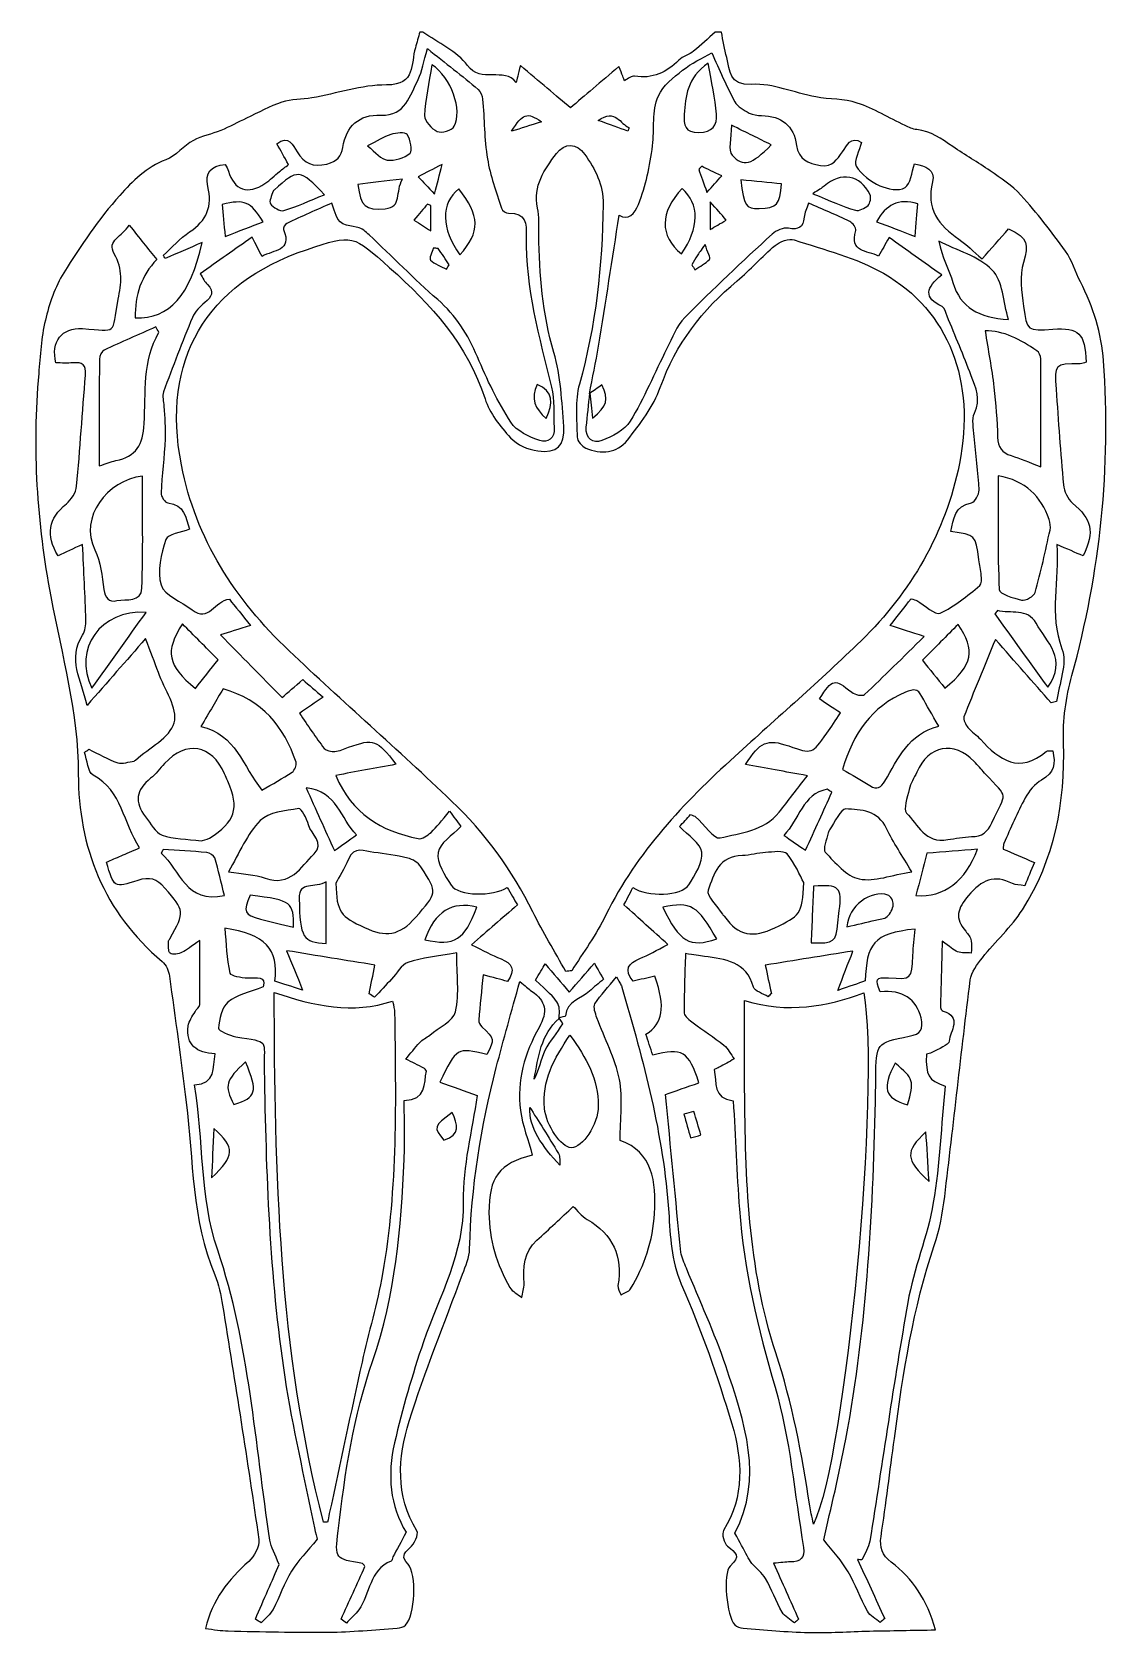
# Model space of a CAD drawing. Header units: centimetres. Extents: x -2.57 to 1.97, y -3.22 to 3.53.
import ezdxf

# ---------------------------------------------------------------- set-up
doc = ezdxf.new("R2010")
doc.units = ezdxf.units.CM
doc.header["$MEASUREMENT"] = 0
doc.layers.add('Layer 1', color=7, linetype='Continuous')

msp = doc.modelspace()

# ---------------------------------------------------------------- linework, layer by layer
at = {"layer": 'Layer 1'}
for points, knots in [([(0.33089, 3.53256), (0.33811, 3.49658), (0.34314, 3.45996), (0.35309, 3.42474), (0.35309, 3.42474), (0.36846, 3.37021), (0.35896, 3.30642), (0.45948, 3.31179), (0.45948, 3.31179), (0.54777, 3.31653), (0.63805, 3.2762), (0.72806, 3.25911), (0.72806, 3.25911), (0.78611, 3.2481), (0.84818, 3.2517), (0.90319, 3.23323), (0.90319, 3.23323), (0.97317, 3.20973), (1.0377, 3.17021), (1.10493, 3.1383), (1.10493, 3.1383), (1.12043, 3.13092), (1.13697, 3.1229), (1.15367, 3.12126), (1.15367, 3.12126), (1.21336, 3.11531), (1.25868, 3.08133), (1.30586, 3.04935), (1.30586, 3.04935), (1.35759, 3.01427), (1.41217, 2.98339), (1.46337, 2.94762), (1.46337, 2.94762), (1.50853, 2.91606), (1.55669, 2.88555), (1.59302, 2.84515), (1.59302, 2.84515), (1.6602, 2.77041), (1.72253, 2.69084), (1.78117, 2.60917), (1.78117, 2.60917), (1.80871, 2.57081), (1.82112, 2.52194), (1.84345, 2.47939), (1.84345, 2.47939), (1.89817, 2.37483), (1.9333, 2.25944), (1.94121, 2.14681), (1.94121, 2.14681), (1.97259, 1.69839), (1.92851, 1.25506), (1.80789, 0.82093), (1.80789, 0.82093), (1.78175, 0.72679), (1.76955, 0.63334), (1.77265, 0.53481), (1.77265, 0.53481), (1.7804, 0.28576), (1.73561, 0.04628), (1.59953, -0.16687), (1.59953, -0.16687), (1.5527, -0.24024), (1.48539, -0.30022), (1.43059, -0.36891), (1.43059, -0.36891), (1.40852, -0.39664), (1.38357, -0.42979), (1.37942, -0.46294), (1.37942, -0.46294), (1.34135, -0.76689), (1.30883, -1.07156), (1.27173, -1.37565), (1.27173, -1.37565), (1.26326, -1.44505), (1.25014, -1.51524), (1.22776, -1.58128), (1.22776, -1.58128), (1.13809, -1.84589), (1.09671, -2.11997), (1.0597, -2.39522), (1.0597, -2.39522), (1.04115, -2.5328), (1.0244, -2.67062), (1.00369, -2.80789), (1.00369, -2.80789), (0.99655, -2.85507), (1.00866, -2.88761), (1.04663, -2.9164), (1.04663, -2.9164), (1.13717, -2.98514), (1.19736, -3.07541), (1.23351, -3.20207), (1.23351, -3.20207), (1.13657, -3.20379), (1.04576, -3.20511), (0.95498, -3.20712), (0.95498, -3.20712), (0.86931, -3.209), (0.78356, -3.21511), (0.69796, -3.21307), (0.69796, -3.21307), (0.60591, -3.2109), (0.51402, -3.20193), (0.42208, -3.19476), (0.42208, -3.19476), (0.40994, -3.19383), (0.39525, -3.18902), (0.387, -3.18079), (0.387, -3.18079), (0.35334, -3.14732), (0.3344, -2.96328), (0.36814, -2.93306), (0.36814, -2.93306), (0.4145, -2.89157), (0.39097, -2.87647), (0.3561, -2.849), (0.3561, -2.849), (0.34152, -2.83746), (0.33115, -2.79706), (0.33993, -2.78296), (0.33993, -2.78296), (0.42994, -2.6386), (0.41864, -2.48316), (0.37467, -2.33428), (0.37467, -2.33428), (0.31556, -2.13412), (0.24471, -1.93624), (0.16181, -1.74476), (0.16181, -1.74476), (0.11834, -1.6443), (0.1153, -1.54402), (0.10868, -1.44224), (0.10868, -1.44224), (0.08738, -1.11646), (0.00166, -0.80473), (-0.08851, -0.49363), (-0.08851, -0.49363), (-0.09076, -0.4858), (-0.09597, -0.47876), (-0.11103, -0.44989), (-0.11103, -0.44989), (-0.14598, -0.49244), (-0.1781, -0.52567), (-0.20205, -0.564), (-0.20205, -0.564), (-0.21012, -0.57691), (-0.20057, -0.6039), (-0.19377, -0.6225), (-0.19377, -0.6225), (-0.16215, -0.70912), (-0.11731, -0.79284), (-0.09921, -0.88203), (-0.09921, -0.88203), (-0.0831, -0.96156), (-0.09582, -1.04694), (-0.09582, -1.13931), (-0.09582, -1.13931), (0.04155, -1.18818), (0.05669, -1.31227), (0.04875, -1.44702), (0.04875, -1.44702), (0.04203, -1.5614), (0.00703, -1.6675), (-0.05227, -1.76508), (-0.05227, -1.76508), (-0.05968, -1.77725), (-0.07875, -1.7823), (-0.09241, -1.79069), (-0.09241, -1.79069), (-0.09701, -1.77728), (-0.10741, -1.76286), (-0.1053, -1.75061), (-0.1053, -1.75061), (-0.08347, -1.62689), (-0.1271, -1.53569), (-0.23508, -1.47206), (-0.23508, -1.47206), (-0.2591, -1.45793), (-0.27694, -1.43335), (-0.29347, -1.41756), (-0.29347, -1.41756), (-0.34464, -1.46508), (-0.39512, -1.513), (-0.4468, -1.55964), (-0.4468, -1.55964), (-0.50252, -1.60983), (-0.50445, -1.67468), (-0.50115, -1.74236), (-0.50115, -1.74236), (-0.5002, -1.76175), (-0.50726, -1.78152), (-0.51065, -1.8011), (-0.51065, -1.8011), (-0.52761, -1.78724), (-0.55031, -1.77663), (-0.5606, -1.75887), (-0.5606, -1.75887), (-0.6168, -1.66203), (-0.64842, -1.55734), (-0.64894, -1.44454), (-0.64894, -1.44454), (-0.64968, -1.29378), (-0.60568, -1.23613), (-0.46617, -1.20099), (-0.46617, -1.20099), (-0.48324, -1.13828), (-0.50742, -1.07648), (-0.51586, -1.01258), (-0.51586, -1.01258), (-0.53232, -0.88815), (-0.49805, -0.76985), (-0.43778, -0.6632), (-0.43778, -0.6632), (-0.39915, -0.59486), (-0.40923, -0.55112), (-0.46937, -0.50993), (-0.46937, -0.50993), (-0.48353, -0.50027), (-0.49617, -0.48842), (-0.51911, -0.46969), (-0.51911, -0.46969), (-0.55369, -0.59587), (-0.5874, -0.71356), (-0.61809, -0.83201), (-0.61809, -0.83201), (-0.68299, -1.08252), (-0.72443, -1.33649), (-0.73025, -1.59597), (-0.73025, -1.59597), (-0.73102, -1.63174), (-0.74758, -1.66786), (-0.76023, -1.70254), (-0.76023, -1.70254), (-0.8355, -1.90926), (-0.92012, -2.11309), (-0.98494, -2.32299), (-0.98494, -2.32299), (-1.03217, -2.47597), (-1.04434, -2.63533), (-0.95261, -2.78464), (-0.95261, -2.78464), (-0.94417, -2.79842), (-0.96372, -2.84118), (-0.98201, -2.85684), (-0.98201, -2.85684), (-1.01027, -2.8811), (-1.01752, -2.89449), (-0.99005, -2.92441), (-0.99005, -2.92441), (-0.95166, -2.9664), (-0.96018, -3.14264), (-1.00021, -3.18193), (-1.00021, -3.18193), (-1.00852, -3.19011), (-1.02371, -3.19402), (-1.03606, -3.19489), (-1.03606, -3.19489), (-1.13237, -3.20156), (-1.22873, -3.21087), (-1.32514, -3.21196), (-1.32514, -3.21196), (-1.46592, -3.2136), (-1.60682, -3.20947), (-1.7476, -3.20664), (-1.7476, -3.20664), (-1.77779, -3.20603), (-1.80782, -3.20034), (-1.84372, -3.1964), (-1.84372, -3.1964), (-1.81538, -3.07459), (-1.74664, -2.99024), (-1.66153, -2.91361), (-1.66153, -2.91361), (-1.6378, -2.89221), (-1.61467, -2.84958), (-1.61885, -2.82064), (-1.61885, -2.82064), (-1.6664, -2.49123), (-1.71881, -2.16246), (-1.7713, -1.83374), (-1.7713, -1.83374), (-1.77821, -1.79037), (-1.78776, -1.74614), (-1.80461, -1.70589), (-1.80461, -1.70589), (-1.90221, -1.4725), (-1.89446, -1.22228), (-1.92489, -0.97813), (-1.92489, -0.97813), (-1.94698, -0.80102), (-1.97048, -0.62404), (-1.99551, -0.44732), (-1.99551, -0.44732), (-1.99866, -0.42512), (-2.00956, -0.39832), (-2.02602, -0.38459), (-2.02602, -0.38459), (-2.27251, -0.17835), (-2.37956, 0.09902), (-2.37956, 0.40561), (-2.37956, 0.40561), (-2.37956, 0.66443), (-2.44933, 0.90559), (-2.49587, 1.15332), (-2.49587, 1.15332), (-2.55442, 1.46479), (-2.57469, 1.77792), (-2.54667, 2.09376), (-2.54667, 2.09376), (-2.54003, 2.16866), (-2.53614, 2.24486), (-2.51854, 2.31749), (-2.51854, 2.31749), (-2.50171, 2.38684), (-2.47822, 2.4583), (-2.44067, 2.51815), (-2.44067, 2.51815), (-2.36939, 2.63174), (-2.29361, 2.7445), (-2.20466, 2.8442), (-2.20466, 2.8442), (-2.15195, 2.90323), (-2.09226, 2.96363), (-2.01061, 2.99432), (-2.01061, 2.99432), (-1.9678, 3.01041), (-1.93568, 3.05306), (-1.8944, 3.07586), (-1.8944, 3.07586), (-1.85921, 3.09533), (-1.81709, 3.10176), (-1.77939, 3.11727), (-1.77939, 3.11727), (-1.74222, 3.13259), (-1.70692, 3.15246), (-1.67043, 3.16966), (-1.67043, 3.16966), (-1.62106, 3.19294), (-1.57296, 3.22033), (-1.52139, 3.23702), (-1.52139, 3.23702), (-1.48165, 3.24988), (-1.43712, 3.24721), (-1.39529, 3.25464), (-1.39529, 3.25464), (-1.2903, 3.27335), (-1.18558, 3.3097), (-1.08083, 3.30954), (-1.08083, 3.30954), (-0.95465, 3.30941), (-0.97955, 3.39945), (-0.95912, 3.46628), (-0.95912, 3.46628), (-0.95243, 3.48821), (-0.94666, 3.51041), (-0.94047, 3.53253), (-0.94047, 3.53253), (-0.93605, 3.53253), (-0.93166, 3.53253), (-0.92724, 3.53253), (-0.92724, 3.53253), (-0.8634, 3.48652), (-0.78397, 3.45194), (-0.73968, 3.39159), (-0.73968, 3.39159), (-0.68279, 3.31407), (-0.58474, 3.38572), (-0.5342, 3.32042), (-0.5342, 3.32042), (-0.53113, 3.33288), (-0.52618, 3.3527), (-0.51645, 3.39199), (-0.51645, 3.39199), (-0.43551, 3.32307), (-0.36556, 3.26346), (-0.30589, 3.21268), (-0.30589, 3.21268), (-0.24673, 3.263), (-0.17743, 3.32195), (-0.10092, 3.38704), (-0.10092, 3.38704), (-0.0874, 3.35214), (-0.08073, 3.33497), (-0.07782, 3.32743), (-0.07782, 3.32743), (-0.06194, 3.33505), (-0.04739, 3.3487), (-0.03559, 3.34664), (-0.03559, 3.34664), (0.04066, 3.33315), (0.09882, 3.36318), (0.15181, 3.41406), (0.15181, 3.41406), (0.1688, 3.43033), (0.19502, 3.43652), (0.2137, 3.45147), (0.2137, 3.45147), (0.24532, 3.47676), (0.27432, 3.50537), (0.30443, 3.53254), (0.30443, 3.53254), (0.31321, 3.53256), (0.32205, 3.53256), (0.33089, 3.53256)], [0, 0, 0, 0, 0.0098039, 0.0098039, 0.0098039, 0.0098039, 0.0196078, 0.0196078, 0.0196078, 0.0196078, 0.0294118, 0.0294118, 0.0294118, 0.0294118, 0.0392157, 0.0392157, 0.0392157, 0.0392157, 0.0490196, 0.0490196, 0.0490196, 0.0490196, 0.0588235, 0.0588235, 0.0588235, 0.0588235, 0.0686275, 0.0686275, 0.0686275, 0.0686275, 0.0784314, 0.0784314, 0.0784314, 0.0784314, 0.0882353, 0.0882353, 0.0882353, 0.0882353, 0.0980392, 0.0980392, 0.0980392, 0.0980392, 0.1078431, 0.1078431, 0.1078431, 0.1078431, 0.1176471, 0.1176471, 0.1176471, 0.1176471, 0.127451, 0.127451, 0.127451, 0.127451, 0.1372549, 0.1372549, 0.1372549, 0.1372549, 0.1470588, 0.1470588, 0.1470588, 0.1470588, 0.1568627, 0.1568627, 0.1568627, 0.1568627, 0.1666667, 0.1666667, 0.1666667, 0.1666667, 0.1764706, 0.1764706, 0.1764706, 0.1764706, 0.1862745, 0.1862745, 0.1862745, 0.1862745, 0.1960784, 0.1960784, 0.1960784, 0.1960784, 0.2058824, 0.2058824, 0.2058824, 0.2058824, 0.2156863, 0.2156863, 0.2156863, 0.2156863, 0.2254902, 0.2254902, 0.2254902, 0.2254902, 0.2352941, 0.2352941, 0.2352941, 0.2352941, 0.245098, 0.245098, 0.245098, 0.245098, 0.254902, 0.254902, 0.254902, 0.254902, 0.2647059, 0.2647059, 0.2647059, 0.2647059, 0.2745098, 0.2745098, 0.2745098, 0.2745098, 0.2843137, 0.2843137, 0.2843137, 0.2843137, 0.2941176, 0.2941176, 0.2941176, 0.2941176, 0.3039216, 0.3039216, 0.3039216, 0.3039216, 0.3137255, 0.3137255, 0.3137255, 0.3137255, 0.3235294, 0.3235294, 0.3235294, 0.3235294, 0.3333333, 0.3333333, 0.3333333, 0.3333333, 0.3431373, 0.3431373, 0.3431373, 0.3431373, 0.3529412, 0.3529412, 0.3529412, 0.3529412, 0.3627451, 0.3627451, 0.3627451, 0.3627451, 0.372549, 0.372549, 0.372549, 0.372549, 0.3823529, 0.3823529, 0.3823529, 0.3823529, 0.3921569, 0.3921569, 0.3921569, 0.3921569, 0.4019608, 0.4019608, 0.4019608, 0.4019608, 0.4117647, 0.4117647, 0.4117647, 0.4117647, 0.4215686, 0.4215686, 0.4215686, 0.4215686, 0.4313725, 0.4313725, 0.4313725, 0.4313725, 0.4411765, 0.4411765, 0.4411765, 0.4411765, 0.4509804, 0.4509804, 0.4509804, 0.4509804, 0.4607843, 0.4607843, 0.4607843, 0.4607843, 0.4705882, 0.4705882, 0.4705882, 0.4705882, 0.4803922, 0.4803922, 0.4803922, 0.4803922, 0.4901961, 0.4901961, 0.4901961, 0.4901961, 0.5, 0.5, 0.5, 0.5, 0.5098039, 0.5098039, 0.5098039, 0.5098039, 0.5196078, 0.5196078, 0.5196078, 0.5196078, 0.5294118, 0.5294118, 0.5294118, 0.5294118, 0.5392157, 0.5392157, 0.5392157, 0.5392157, 0.5490196, 0.5490196, 0.5490196, 0.5490196, 0.5588235, 0.5588235, 0.5588235, 0.5588235, 0.5686275, 0.5686275, 0.5686275, 0.5686275, 0.5784314, 0.5784314, 0.5784314, 0.5784314, 0.5882353, 0.5882353, 0.5882353, 0.5882353, 0.5980392, 0.5980392, 0.5980392, 0.5980392, 0.6078431, 0.6078431, 0.6078431, 0.6078431, 0.6176471, 0.6176471, 0.6176471, 0.6176471, 0.627451, 0.627451, 0.627451, 0.627451, 0.6372549, 0.6372549, 0.6372549, 0.6372549, 0.6470588, 0.6470588, 0.6470588, 0.6470588, 0.6568627, 0.6568627, 0.6568627, 0.6568627, 0.6666667, 0.6666667, 0.6666667, 0.6666667, 0.6764706, 0.6764706, 0.6764706, 0.6764706, 0.6862745, 0.6862745, 0.6862745, 0.6862745, 0.6960784, 0.6960784, 0.6960784, 0.6960784, 0.7058824, 0.7058824, 0.7058824, 0.7058824, 0.7156863, 0.7156863, 0.7156863, 0.7156863, 0.7254902, 0.7254902, 0.7254902, 0.7254902, 0.7352941, 0.7352941, 0.7352941, 0.7352941, 0.745098, 0.745098, 0.745098, 0.745098, 0.754902, 0.754902, 0.754902, 0.754902, 0.7647059, 0.7647059, 0.7647059, 0.7647059, 0.7745098, 0.7745098, 0.7745098, 0.7745098, 0.7843137, 0.7843137, 0.7843137, 0.7843137, 0.7941176, 0.7941176, 0.7941176, 0.7941176, 0.8039216, 0.8039216, 0.8039216, 0.8039216, 0.8137255, 0.8137255, 0.8137255, 0.8137255, 0.8235294, 0.8235294, 0.8235294, 0.8235294, 0.8333333, 0.8333333, 0.8333333, 0.8333333, 0.8431373, 0.8431373, 0.8431373, 0.8431373, 0.8529412, 0.8529412, 0.8529412, 0.8529412, 0.8627451, 0.8627451, 0.8627451, 0.8627451, 0.872549, 0.872549, 0.872549, 0.872549, 0.8823529, 0.8823529, 0.8823529, 0.8823529, 0.8921569, 0.8921569, 0.8921569, 0.8921569, 0.9019608, 0.9019608, 0.9019608, 0.9019608, 0.9117647, 0.9117647, 0.9117647, 0.9117647, 0.9215686, 0.9215686, 0.9215686, 0.9215686, 0.9313725, 0.9313725, 0.9313725, 0.9313725, 0.9411765, 0.9411765, 0.9411765, 0.9411765, 0.9509804, 0.9509804, 0.9509804, 0.9509804, 0.9607843, 0.9607843, 0.9607843, 0.9607843, 0.9705882, 0.9705882, 0.9705882, 0.9705882, 0.9803922, 0.9803922, 0.9803922, 0.9803922, 1, 1, 1, 1]), ([(-1.27212, -3.15738), (-1.26466, -3.16294), (-1.2572, -3.16855), (-1.24971, -3.17408), (-1.24971, -3.17408), (-1.23206, -3.15522), (-1.2123, -3.13786), (-1.19714, -3.11719), (-1.19714, -3.11719), (-1.14864, -3.0512), (-1.15473, -2.94891), (-1.06093, -2.91243), (-1.06093, -2.91243), (-1.05672, -2.91079), (-1.05643, -2.90047), (-1.05336, -2.89465), (-1.05336, -2.89465), (-1.03664, -2.8629), (-1.01965, -2.83126), (-0.99801, -2.79077), (-0.99801, -2.79077), (-1.06593, -2.68121), (-1.07815, -2.54767), (-1.04691, -2.41318), (-1.04691, -2.41318), (-1.01357, -2.26978), (-0.9728, -2.12746), (-0.9247, -1.98831), (-0.9247, -1.98831), (-0.85765, -1.7945), (-0.75325, -1.61567), (-0.75735, -1.39718), (-0.75735, -1.39718), (-0.7601, -1.24766), (-0.71983, -1.09733), (-0.69919, -0.95019), (-0.69919, -0.95019), (-0.75007, -0.93177), (-0.80248, -0.9128), (-0.85577, -0.89349), (-0.85577, -0.89349), (-0.78399, -0.74638), (-0.78399, -0.74638), (-0.65834, -0.77707), (-0.65834, -0.77707), (-0.62355, -0.71132), (-0.62384, -0.71164), (-0.67924, -0.65965), (-0.67924, -0.65965), (-0.68628, -0.65304), (-0.69276, -0.64079), (-0.69205, -0.63176), (-0.69205, -0.63176), (-0.68702, -0.56948), (-0.67998, -0.50738), (-0.67316, -0.44084), (-0.67316, -0.44084), (-0.63075, -0.45243), (-0.59987, -0.4609), (-0.57095, -0.46881), (-0.57095, -0.46881), (-0.53452, -0.41846), (-0.55124, -0.39285), (-0.59791, -0.37417), (-0.59791, -0.37417), (-0.6363, -0.35882), (-0.67268, -0.33856), (-0.72248, -0.31435), (-0.72248, -0.31435), (-0.65374, -0.25482), (-0.59339, -0.20246), (-0.52904, -0.14671), (-0.52904, -0.14671), (-0.54238, -0.12409), (-0.55746, -0.0985), (-0.57283, -0.07244), (-0.57283, -0.07244), (-0.62987, -0.11279), (-0.77939, -0.10908), (-0.80839, -0.06395), (-0.80839, -0.06395), (-0.8353, -0.02201), (-0.86938, 0.03098), (-0.86334, 0.07387), (-0.86334, 0.07387), (-0.85776, 0.11345), (-0.80307, 0.14607), (-0.76783, 0.1841), (-0.76783, 0.1841), (-0.78288, 0.20482), (-0.79754, 0.2249), (-0.81456, 0.24826), (-0.81456, 0.24826), (-0.84917, 0.20839), (-0.86891, 0.18143), (-0.89309, 0.15936), (-0.89309, 0.15936), (-0.90762, 0.14608), (-0.93127, 0.1297), (-0.94709, 0.13293), (-0.94709, 0.13293), (-1.10229, 0.16492), (-1.22914, 0.23699), (-1.29388, 0.39942), (-1.29388, 0.39942), (-1.21022, 0.4149), (-1.12756, 0.43022), (-1.04126, 0.4462), (-1.04126, 0.4462), (-1.12206, 0.55195), (-1.1327, 0.55542), (-1.24139, 0.5178), (-1.24139, 0.5178), (-1.26012, 0.51132), (-1.27886, 0.50219), (-1.29812, 0.5006), (-1.29812, 0.5006), (-1.31304, 0.49936), (-1.33529, 0.50288), (-1.34313, 0.51296), (-1.34313, 0.51296), (-1.37935, 0.55953), (-1.41168, 0.60914), (-1.44764, 0.66089), (-1.44764, 0.66089), (-1.41192, 0.68521), (-1.38245, 0.70526), (-1.34773, 0.72889), (-1.34773, 0.72889), (-1.38006, 0.75702), (-1.4061, 0.77961), (-1.43327, 0.80326), (-1.43327, 0.80326), (-1.46703, 0.774), (-1.49651, 0.74846), (-1.52093, 0.7273), (-1.52093, 0.7273), (-1.60901, 0.81699), (-1.69325, 0.90275), (-1.78033, 0.99135), (-1.78033, 0.99135), (-1.74482, 1.00262), (-1.70416, 1.01556), (-1.6541, 1.03146), (-1.6541, 1.03146), (-1.68868, 1.07445), (-1.71805, 1.11094), (-1.74311, 1.14214), (-1.74311, 1.14214), (-1.80523, 1.13764), (-1.82865, 1.04133), (-1.90025, 1.09695), (-1.90025, 1.09695), (-1.94536, 1.13201), (-2.01643, 1.1578), (-2.03082, 1.20228), (-2.03082, 1.20228), (-2.04913, 1.25909), (-2.03008, 1.33317), (-2.01021, 1.39431), (-2.01021, 1.39431), (-2.00312, 1.41627), (-1.94695, 1.4223), (-1.91046, 1.4367), (-1.91046, 1.4367), (-1.92671, 1.48536), (-1.93165, 1.54092), (-2.00275, 1.54788), (-2.00275, 1.54788), (-2.01394, 1.54899), (-2.03164, 1.57566), (-2.03098, 1.58982), (-2.03098, 1.58982), (-2.02754, 1.66591), (-2.01717, 1.74169), (-2.01341, 1.81779), (-2.01341, 1.81779), (-2.01119, 1.86335), (-2.0168, 1.90928), (-2.01886, 1.95506), (-2.01886, 1.95506), (-2.01981, 1.97538), (-2.02698, 1.99803), (-2.0205, 2.01565), (-2.0205, 2.01565), (-1.98182, 2.12122), (-1.94139, 2.22623), (-1.89808, 2.32998), (-1.89808, 2.32998), (-1.88805, 2.35403), (-1.86678, 2.37512), (-1.84646, 2.39266), (-1.84646, 2.39266), (-1.81897, 2.41637), (-1.80389, 2.43685), (-1.83561, 2.46828), (-1.83561, 2.46828), (-1.84725, 2.47979), (-1.85437, 2.49582), (-1.86622, 2.51392), (-1.86622, 2.51392), (-1.79118, 2.56663), (-1.72025, 2.61639), (-1.64712, 2.66772), (-1.64712, 2.66772), (-1.63072, 2.63597), (-1.61907, 2.6134), (-1.60532, 2.58676), (-1.60532, 2.58676), (-1.55695, 2.61499), (-1.47634, 2.60753), (-1.51483, 2.69979), (-1.51483, 2.69979), (-1.51737, 2.70585), (-1.50851, 2.72249), (-1.50105, 2.72601), (-1.50105, 2.72601), (-1.43863, 2.75546), (-1.37532, 2.78297), (-1.31145, 2.81142), (-1.31145, 2.81142), (-1.28256, 2.72236), (-1.28229, 2.72379), (-1.20194, 2.70924), (-1.20194, 2.70924), (-1.18442, 2.70606), (-1.16765, 2.69059), (-1.15368, 2.67746), (-1.15368, 2.67746), (-1.05724, 2.58673), (-0.96429, 2.49209), (-0.86486, 2.40481), (-0.86486, 2.40481), (-0.78797, 2.33731), (-0.73683, 2.25691), (-0.69764, 2.16346), (-0.69764, 2.16346), (-0.65774, 2.06832), (-0.61229, 1.97412), (-0.55667, 1.88761), (-0.55667, 1.88761), (-0.53275, 1.85049), (-0.47965, 1.82639), (-0.43483, 1.8104), (-0.43483, 1.8104), (-0.40202, 1.79868), (-0.37054, 1.81921), (-0.37382, 1.86514), (-0.37382, 1.86514), (-0.37787, 1.92218), (-0.37178, 1.98148), (-0.3852, 2.03609), (-0.3852, 2.03609), (-0.43669, 2.2458), (-0.49558, 2.45376), (-0.49159, 2.67262), (-0.49159, 2.67262), (-0.49069, 2.72363), (-0.49273, 2.77274), (-0.56591, 2.76848), (-0.56591, 2.76848), (-0.57583, 2.76792), (-0.59292, 2.78012), (-0.59602, 2.78983), (-0.59602, 2.78983), (-0.61793, 2.85878), (-0.64372, 2.92757), (-0.65526, 2.99851), (-0.65526, 2.99851), (-0.6687, 3.08109), (-0.66817, 3.16586), (-0.67553, 3.24952), (-0.67553, 3.24952), (-0.67677, 3.26378), (-0.68344, 3.28164), (-0.69387, 3.29032), (-0.69387, 3.29032), (-0.76187, 3.34691), (-0.83161, 3.40139), (-0.90813, 3.46246), (-0.90813, 3.46246), (-0.92411, 3.40759), (-0.92959, 3.36705), (-0.94724, 3.33276), (-0.94724, 3.33276), (-0.98169, 3.26587), (-1.00077, 3.17901), (-1.10374, 3.18226), (-1.10374, 3.18226), (-1.19873, 3.18528), (-1.24876, 3.13702), (-1.26508, 3.04584), (-1.26508, 3.04584), (-1.27151, 3.01015), (-1.28802, 2.98631), (-1.33176, 2.97612), (-1.33176, 2.97612), (-1.39142, 2.9622), (-1.42677, 2.97758), (-1.45775, 3.02787), (-1.45775, 3.02787), (-1.47415, 3.05443), (-1.49265, 3.10037), (-1.543, 3.06145), (-1.543, 3.06145), (-1.52668, 3.03274), (-1.51188, 3.00668), (-1.49331, 2.97401), (-1.49331, 2.97401), (-1.50747, 2.96321), (-1.51993, 2.95422), (-1.53186, 2.94451), (-1.53186, 2.94451), (-1.55234, 2.92774), (-1.57123, 2.90871), (-1.59295, 2.89382), (-1.59295, 2.89382), (-1.6642, 2.84508), (-1.72463, 2.86659), (-1.74638, 2.94655), (-1.74638, 2.94655), (-1.74905, 2.95647), (-1.75596, 2.9652), (-1.76104, 2.9747), (-1.76104, 2.9747), (-1.82052, 2.96737), (-1.84841, 2.94022), (-1.83364, 2.88122), (-1.83364, 2.88122), (-1.81292, 2.79872), (-1.83898, 2.73758), (-1.91037, 2.6899), (-1.91037, 2.6899), (-1.95125, 2.66259), (-1.98488, 2.62439), (-2.02176, 2.5911), (-2.02176, 2.5911), (-2.01882, 2.58679), (-2.01586, 2.58247), (-2.01292, 2.57816), (-2.01292, 2.57816), (-1.96339, 2.59964), (-1.91389, 2.62113), (-1.85803, 2.64536), (-1.85803, 2.64536), (-1.90679, 2.42086), (-1.99575, 2.3236), (-2.13973, 2.32775), (-2.13973, 2.32775), (-2.14227, 2.42448), (-2.11372, 2.50478), (-2.04932, 2.57432), (-2.04932, 2.57432), (-2.0852, 2.6189), (-2.1216, 2.66417), (-2.1651, 2.71825), (-2.1651, 2.71825), (-2.19328, 2.67097), (-2.26165, 2.65435), (-2.22799, 2.59757), (-2.22799, 2.59757), (-2.1897, 2.53296), (-2.19889, 2.47168), (-2.21137, 2.40636), (-2.21137, 2.40636), (-2.24058, 2.25332), (-2.21018, 2.27261), (-2.36234, 2.28256), (-2.36234, 2.28256), (-2.44904, 2.28822), (-2.49688, 2.22694), (-2.47368, 2.13794), (-2.47368, 2.13794), (-2.44981, 2.13794), (-2.42566, 2.13625), (-2.40182, 2.13834), (-2.40182, 2.13834), (-2.36282, 2.14173), (-2.34544, 2.13046), (-2.34925, 2.08672), (-2.34925, 2.08672), (-2.3629, 1.93067), (-2.37177, 1.77417), (-2.38695, 1.61825), (-2.38695, 1.61825), (-2.38952, 1.59203), (-2.40902, 1.56144), (-2.42994, 1.54417), (-2.42994, 1.54417), (-2.50519, 1.48213), (-2.51881, 1.41286), (-2.46442, 1.32446), (-2.46442, 1.32446), (-2.43389, 1.33896), (-2.40304, 1.35359), (-2.36176, 1.37317), (-2.36176, 1.37317), (-2.35649, 1.25943), (-2.35081, 1.15677), (-2.34771, 1.05403), (-2.34771, 1.05403), (-2.34707, 1.03286), (-2.35049, 1.00786), (-2.36149, 0.99069), (-2.36149, 0.99069), (-2.42597, 0.89041), (-2.36673, 0.80194), (-2.34281, 0.69465), (-2.34281, 0.69465), (-2.25619, 0.79329), (-2.17909, 0.88105), (-2.09574, 0.97596), (-2.09574, 0.97596), (-2.07449, 0.91939), (-2.05775, 0.87656), (-2.04221, 0.83332), (-2.04221, 0.83332), (-2.01657, 0.76196), (-1.959, 0.68145), (-1.9754, 0.62126), (-1.9754, 0.62126), (-1.99244, 0.55874), (-2.08126, 0.51577), (-2.13867, 0.46423), (-2.13867, 0.46423), (-2.14034, 0.46275), (-2.14182, 0.46021), (-2.14364, 0.45997), (-2.14364, 0.45997), (-2.16706, 0.4569), (-2.1932, 0.44624), (-2.21352, 0.45296), (-2.21352, 0.45296), (-2.2558, 0.46693), (-2.29504, 0.49016), (-2.33549, 0.50958), (-2.33549, 0.50958), (-2.34134, 0.50519), (-2.34718, 0.5008), (-2.35306, 0.4964), (-2.35306, 0.4964), (-2.34174, 0.46364), (-2.34002, 0.41311), (-2.31763, 0.40107), (-2.31763, 0.40107), (-2.19243, 0.33397), (-2.19156, 0.19771), (-2.1211, 0.09407), (-2.1211, 0.09407), (-2.15452, 0.07973), (-2.1765, 0.07036), (-2.19852, 0.06089), (-2.19852, 0.06089), (-2.21971, 0.05174), (-2.24091, 0.04253), (-2.26109, 0.0338), (-2.26109, 0.0338), (-2.22976, -0.07383), (-2.22886, -0.07658), (-2.12933, -0.04348), (-2.12933, -0.04348), (-2.07993, -0.02705), (-2.04839, -0.03599), (-2.01474, -0.07542), (-2.01474, -0.07542), (-1.93084, -0.17363), (-1.92912, -0.17215), (-1.99349, -0.2891), (-1.99349, -0.2891), (-1.99563, -0.29296), (-2.00045, -0.29677), (-2.00018, -0.30029), (-2.00018, -0.30029), (-1.9988, -0.31757), (-2.00209, -0.3426), (-1.99235, -0.34993), (-1.99235, -0.34993), (-1.98208, -0.35771), (-1.95737, -0.35268), (-1.94205, -0.34612), (-1.94205, -0.34612), (-1.92194, -0.33755), (-1.90482, -0.32199), (-1.86693, -0.29614), (-1.86693, -0.29614), (-1.86693, -0.40039), (-1.86622, -0.48349), (-1.86783, -0.56654), (-1.86783, -0.56654), (-1.86804, -0.57675), (-1.88193, -0.58615), (-1.88773, -0.59686), (-1.88773, -0.59686), (-1.89829, -0.61625), (-1.91358, -0.63554), (-1.91638, -0.65631), (-1.91638, -0.65631), (-1.92725, -0.73706), (-1.88021, -0.7708), (-1.80324, -0.77373), (-1.80324, -0.77373), (-1.81187, -0.83503), (-1.79977, -0.89927), (-1.89055, -0.90539), (-1.89055, -0.90539), (-1.84994, -1.13973), (-1.86901, -1.37548), (-1.79223, -1.60156), (-1.79223, -1.60156), (-1.65777, -1.9974), (-1.63576, -2.41478), (-1.57188, -2.82404), (-1.57188, -2.82404), (-1.56722, -2.85412), (-1.55021, -2.8823), (-1.53312, -2.92643), (-1.53312, -2.92643), (-1.5614, -2.99144), (-1.59736, -3.07417), (-1.63332, -3.15686), (-1.63332, -3.15686), (-1.62501, -3.1621), (-1.6167, -3.16728), (-1.6084, -3.1725), (-1.6084, -3.1725), (-1.5916, -3.15369), (-1.57035, -3.13728), (-1.5589, -3.11567), (-1.5589, -3.11567), (-1.53101, -3.06312), (-1.51212, -3.00542), (-1.48117, -2.95496), (-1.48117, -2.95496), (-1.45334, -2.90958), (-1.41428, -2.87109), (-1.37245, -2.82021), (-1.37245, -2.82021), (-1.37404, -2.81383), (-1.38015, -2.79306), (-1.38441, -2.77187), (-1.38441, -2.77187), (-1.42685, -2.56044), (-1.47696, -2.35018), (-1.50945, -2.13727), (-1.50945, -2.13727), (-1.57491, -1.70896), (-1.58832, -1.27645), (-1.59626, -0.84383), (-1.59626, -0.84383), (-1.5988, -0.70678), (-1.5703, -0.72786), (-1.71588, -0.70204), (-1.71588, -0.70204), (-1.74287, -0.69725), (-1.79004, -0.67579), (-1.78898, -0.66656), (-1.78898, -0.66656), (-1.78448, -0.62775), (-1.77543, -0.57867), (-1.74876, -0.55596), (-1.74876, -0.55596), (-1.71264, -0.52524), (-1.65888, -0.51524), (-1.60001, -0.49122), (-1.60001, -0.49122), (-1.58625, -0.44526), (-1.62702, -0.4545), (-1.66608, -0.45375), (-1.66608, -0.45375), (-1.69227, -0.45325), (-1.73831, -0.44555), (-1.74096, -0.43351), (-1.74096, -0.43351), (-1.75435, -0.37274), (-1.75639, -0.30947), (-1.76255, -0.24491), (-1.76255, -0.24491), (-1.59393, -0.26761), (-1.53223, -0.33497), (-1.55199, -0.46742), (-1.55199, -0.46742), (-1.51818, -0.47843), (-1.48386, -0.48959), (-1.43417, -0.50578), (-1.43417, -0.50578), (-1.4596, -0.44323), (-1.47873, -0.39624), (-1.50188, -0.33944), (-1.50188, -0.33944), (-1.36983, -0.36095), (-1.25177, -0.38021), (-1.1298, -0.40011), (-1.1298, -0.40011), (-1.13819, -0.44242), (-1.14599, -0.48171), (-1.15377, -0.52102), (-1.15377, -0.52102), (-1.14631, -0.52599), (-1.13879, -0.53094), (-1.13128, -0.53592), (-1.13128, -0.53592), (-1.10736, -0.51028), (-1.08344, -0.48464), (-1.05947, -0.45903), (-1.05947, -0.45903), (-1.03677, -0.43474), (-1.01814, -0.39807), (-0.99039, -0.38886), (-0.99039, -0.38886), (-0.93078, -0.36904), (-0.86649, -0.36335), (-0.78484, -0.34835), (-0.78484, -0.34835), (-0.78484, -0.43701), (-0.77264, -0.52012), (-0.78995, -0.59656), (-0.78995, -0.59656), (-0.79876, -0.63567), (-0.8603, -0.66302), (-0.89848, -0.69506), (-0.89848, -0.69506), (-0.91195, -0.70641), (-0.92896, -0.71403), (-0.94089, -0.72662), (-0.94089, -0.72662), (-0.96161, -0.74855), (-0.9796, -0.773), (-0.99875, -0.79644), (-0.99875, -0.79644), (-0.97346, -0.80911), (-0.94814, -0.82165), (-0.92305, -0.8347), (-0.92305, -0.8347), (-0.9195, -0.83655), (-0.91733, -0.841), (-0.9121, -0.847), (-0.9121, -0.847), (-0.92432, -0.89881), (-0.91027, -0.96786), (-1.00595, -0.97133), (-1.00595, -0.97133), (-1.00595, -1.05727), (-1.00309, -1.13884), (-1.00648, -1.2202), (-1.00648, -1.2202), (-1.01844, -1.50741), (-1.044, -1.79382), (-1.13867, -2.0671), (-1.13867, -2.0671), (-1.21953, -2.30062), (-1.25599, -2.54155), (-1.28496, -2.7846), (-1.28496, -2.7846), (-1.29912, -2.90324), (-1.29679, -2.90345), (-1.18254, -2.92187), (-1.18254, -2.92187), (-1.17944, -2.92237), (-1.17717, -2.92785), (-1.1714, -2.93476), (-1.1714, -2.93476), (-1.20422, -3.00762), (-1.2382, -3.0825), (-1.27212, -3.15738)], [0, 0, 0, 0, 0.005988, 0.005988, 0.005988, 0.005988, 0.011976, 0.011976, 0.011976, 0.011976, 0.0179641, 0.0179641, 0.0179641, 0.0179641, 0.0239521, 0.0239521, 0.0239521, 0.0239521, 0.0299401, 0.0299401, 0.0299401, 0.0299401, 0.0359281, 0.0359281, 0.0359281, 0.0359281, 0.0419162, 0.0419162, 0.0419162, 0.0419162, 0.0479042, 0.0479042, 0.0479042, 0.0479042, 0.0538922, 0.0538922, 0.0538922, 0.0538922, 0.0598802, 0.0598802, 0.0598802, 0.0598802, 0.0658683, 0.0658683, 0.0658683, 0.0658683, 0.0718563, 0.0718563, 0.0718563, 0.0718563, 0.0778443, 0.0778443, 0.0778443, 0.0778443, 0.0838323, 0.0838323, 0.0838323, 0.0838323, 0.0898204, 0.0898204, 0.0898204, 0.0898204, 0.0958084, 0.0958084, 0.0958084, 0.0958084, 0.1017964, 0.1017964, 0.1017964, 0.1017964, 0.1077844, 0.1077844, 0.1077844, 0.1077844, 0.1137725, 0.1137725, 0.1137725, 0.1137725, 0.1197605, 0.1197605, 0.1197605, 0.1197605, 0.1257485, 0.1257485, 0.1257485, 0.1257485, 0.1317365, 0.1317365, 0.1317365, 0.1317365, 0.1377246, 0.1377246, 0.1377246, 0.1377246, 0.1437126, 0.1437126, 0.1437126, 0.1437126, 0.1497006, 0.1497006, 0.1497006, 0.1497006, 0.1556886, 0.1556886, 0.1556886, 0.1556886, 0.1616766, 0.1616766, 0.1616766, 0.1616766, 0.1676647, 0.1676647, 0.1676647, 0.1676647, 0.1736527, 0.1736527, 0.1736527, 0.1736527, 0.1796407, 0.1796407, 0.1796407, 0.1796407, 0.1856287, 0.1856287, 0.1856287, 0.1856287, 0.1916168, 0.1916168, 0.1916168, 0.1916168, 0.1976048, 0.1976048, 0.1976048, 0.1976048, 0.2035928, 0.2035928, 0.2035928, 0.2035928, 0.2095808, 0.2095808, 0.2095808, 0.2095808, 0.2155689, 0.2155689, 0.2155689, 0.2155689, 0.2215569, 0.2215569, 0.2215569, 0.2215569, 0.2275449, 0.2275449, 0.2275449, 0.2275449, 0.2335329, 0.2335329, 0.2335329, 0.2335329, 0.239521, 0.239521, 0.239521, 0.239521, 0.245509, 0.245509, 0.245509, 0.245509, 0.251497, 0.251497, 0.251497, 0.251497, 0.257485, 0.257485, 0.257485, 0.257485, 0.2634731, 0.2634731, 0.2634731, 0.2634731, 0.2694611, 0.2694611, 0.2694611, 0.2694611, 0.2754491, 0.2754491, 0.2754491, 0.2754491, 0.2814371, 0.2814371, 0.2814371, 0.2814371, 0.2874251, 0.2874251, 0.2874251, 0.2874251, 0.2934132, 0.2934132, 0.2934132, 0.2934132, 0.2994012, 0.2994012, 0.2994012, 0.2994012, 0.3053892, 0.3053892, 0.3053892, 0.3053892, 0.3113772, 0.3113772, 0.3113772, 0.3113772, 0.3173653, 0.3173653, 0.3173653, 0.3173653, 0.3233533, 0.3233533, 0.3233533, 0.3233533, 0.3293413, 0.3293413, 0.3293413, 0.3293413, 0.3353293, 0.3353293, 0.3353293, 0.3353293, 0.3413174, 0.3413174, 0.3413174, 0.3413174, 0.3473054, 0.3473054, 0.3473054, 0.3473054, 0.3532934, 0.3532934, 0.3532934, 0.3532934, 0.3592814, 0.3592814, 0.3592814, 0.3592814, 0.3652695, 0.3652695, 0.3652695, 0.3652695, 0.3712575, 0.3712575, 0.3712575, 0.3712575, 0.3772455, 0.3772455, 0.3772455, 0.3772455, 0.3832335, 0.3832335, 0.3832335, 0.3832335, 0.3892216, 0.3892216, 0.3892216, 0.3892216, 0.3952096, 0.3952096, 0.3952096, 0.3952096, 0.4011976, 0.4011976, 0.4011976, 0.4011976, 0.4071856, 0.4071856, 0.4071856, 0.4071856, 0.4131737, 0.4131737, 0.4131737, 0.4131737, 0.4191617, 0.4191617, 0.4191617, 0.4191617, 0.4251497, 0.4251497, 0.4251497, 0.4251497, 0.4311377, 0.4311377, 0.4311377, 0.4311377, 0.4371257, 0.4371257, 0.4371257, 0.4371257, 0.4431138, 0.4431138, 0.4431138, 0.4431138, 0.4491018, 0.4491018, 0.4491018, 0.4491018, 0.4550898, 0.4550898, 0.4550898, 0.4550898, 0.4610778, 0.4610778, 0.4610778, 0.4610778, 0.4670659, 0.4670659, 0.4670659, 0.4670659, 0.4730539, 0.4730539, 0.4730539, 0.4730539, 0.4790419, 0.4790419, 0.4790419, 0.4790419, 0.4850299, 0.4850299, 0.4850299, 0.4850299, 0.491018, 0.491018, 0.491018, 0.491018, 0.497006, 0.497006, 0.497006, 0.497006, 0.502994, 0.502994, 0.502994, 0.502994, 0.508982, 0.508982, 0.508982, 0.508982, 0.5149701, 0.5149701, 0.5149701, 0.5149701, 0.5209581, 0.5209581, 0.5209581, 0.5209581, 0.5269461, 0.5269461, 0.5269461, 0.5269461, 0.5329341, 0.5329341, 0.5329341, 0.5329341, 0.5389222, 0.5389222, 0.5389222, 0.5389222, 0.5449102, 0.5449102, 0.5449102, 0.5449102, 0.5508982, 0.5508982, 0.5508982, 0.5508982, 0.5568862, 0.5568862, 0.5568862, 0.5568862, 0.5628743, 0.5628743, 0.5628743, 0.5628743, 0.5688623, 0.5688623, 0.5688623, 0.5688623, 0.5748503, 0.5748503, 0.5748503, 0.5748503, 0.5808383, 0.5808383, 0.5808383, 0.5808383, 0.5868263, 0.5868263, 0.5868263, 0.5868263, 0.5928144, 0.5928144, 0.5928144, 0.5928144, 0.5988024, 0.5988024, 0.5988024, 0.5988024, 0.6047904, 0.6047904, 0.6047904, 0.6047904, 0.6107784, 0.6107784, 0.6107784, 0.6107784, 0.6167665, 0.6167665, 0.6167665, 0.6167665, 0.6227545, 0.6227545, 0.6227545, 0.6227545, 0.6287425, 0.6287425, 0.6287425, 0.6287425, 0.6347305, 0.6347305, 0.6347305, 0.6347305, 0.6407186, 0.6407186, 0.6407186, 0.6407186, 0.6467066, 0.6467066, 0.6467066, 0.6467066, 0.6526946, 0.6526946, 0.6526946, 0.6526946, 0.6586826, 0.6586826, 0.6586826, 0.6586826, 0.6646707, 0.6646707, 0.6646707, 0.6646707, 0.6706587, 0.6706587, 0.6706587, 0.6706587, 0.6766467, 0.6766467, 0.6766467, 0.6766467, 0.6826347, 0.6826347, 0.6826347, 0.6826347, 0.6886228, 0.6886228, 0.6886228, 0.6886228, 0.6946108, 0.6946108, 0.6946108, 0.6946108, 0.7005988, 0.7005988, 0.7005988, 0.7005988, 0.7065868, 0.7065868, 0.7065868, 0.7065868, 0.7125749, 0.7125749, 0.7125749, 0.7125749, 0.7185629, 0.7185629, 0.7185629, 0.7185629, 0.7245509, 0.7245509, 0.7245509, 0.7245509, 0.7305389, 0.7305389, 0.7305389, 0.7305389, 0.7365269, 0.7365269, 0.7365269, 0.7365269, 0.742515, 0.742515, 0.742515, 0.742515, 0.748503, 0.748503, 0.748503, 0.748503, 0.754491, 0.754491, 0.754491, 0.754491, 0.760479, 0.760479, 0.760479, 0.760479, 0.7664671, 0.7664671, 0.7664671, 0.7664671, 0.7724551, 0.7724551, 0.7724551, 0.7724551, 0.7784431, 0.7784431, 0.7784431, 0.7784431, 0.7844311, 0.7844311, 0.7844311, 0.7844311, 0.7904192, 0.7904192, 0.7904192, 0.7904192, 0.7964072, 0.7964072, 0.7964072, 0.7964072, 0.8023952, 0.8023952, 0.8023952, 0.8023952, 0.8083832, 0.8083832, 0.8083832, 0.8083832, 0.8143713, 0.8143713, 0.8143713, 0.8143713, 0.8203593, 0.8203593, 0.8203593, 0.8203593, 0.8263473, 0.8263473, 0.8263473, 0.8263473, 0.8323353, 0.8323353, 0.8323353, 0.8323353, 0.8383234, 0.8383234, 0.8383234, 0.8383234, 0.8443114, 0.8443114, 0.8443114, 0.8443114, 0.8502994, 0.8502994, 0.8502994, 0.8502994, 0.8562874, 0.8562874, 0.8562874, 0.8562874, 0.8622754, 0.8622754, 0.8622754, 0.8622754, 0.8682635, 0.8682635, 0.8682635, 0.8682635, 0.8742515, 0.8742515, 0.8742515, 0.8742515, 0.8802395, 0.8802395, 0.8802395, 0.8802395, 0.8862275, 0.8862275, 0.8862275, 0.8862275, 0.8922156, 0.8922156, 0.8922156, 0.8922156, 0.8982036, 0.8982036, 0.8982036, 0.8982036, 0.9041916, 0.9041916, 0.9041916, 0.9041916, 0.9101796, 0.9101796, 0.9101796, 0.9101796, 0.9161677, 0.9161677, 0.9161677, 0.9161677, 0.9221557, 0.9221557, 0.9221557, 0.9221557, 0.9281437, 0.9281437, 0.9281437, 0.9281437, 0.9341317, 0.9341317, 0.9341317, 0.9341317, 0.9401198, 0.9401198, 0.9401198, 0.9401198, 0.9461078, 0.9461078, 0.9461078, 0.9461078, 0.9520958, 0.9520958, 0.9520958, 0.9520958, 0.9580838, 0.9580838, 0.9580838, 0.9580838, 0.9640719, 0.9640719, 0.9640719, 0.9640719, 0.9700599, 0.9700599, 0.9700599, 0.9700599, 0.9760479, 0.9760479, 0.9760479, 0.9760479, 0.9820359, 0.9820359, 0.9820359, 0.9820359, 0.988024, 0.988024, 0.988024, 0.988024, 1, 1, 1, 1]), ([(-0.22378, 2.01041), (-0.22878, 1.96271), (-0.23405, 1.91505), (-0.2387, 1.86732), (-0.2387, 1.86732), (-0.24357, 1.81782), (-0.2088, 1.79739), (-0.17345, 1.81062), (-0.17345, 1.81062), (-0.12889, 1.82734), (-0.0768, 1.85401), (-0.05378, 1.89203), (-0.05378, 1.89203), (0.00535, 1.98953), (0.04951, 2.09605), (0.10111, 2.19821), (0.10111, 2.19821), (0.12376, 2.24314), (0.14201, 2.2942), (0.17609, 2.32878), (0.17609, 2.32878), (0.29534, 2.44972), (0.41985, 2.5655), (0.5445, 2.68099), (0.5445, 2.68099), (0.5613, 2.69652), (0.59205, 2.70935), (0.61303, 2.70546), (0.61303, 2.70546), (0.6565, 2.69739), (0.67507, 2.70887), (0.67947, 2.75192), (0.67947, 2.75192), (0.68132, 2.77023), (0.68987, 2.78788), (0.69709, 2.81148), (0.69709, 2.81148), (0.75927, 2.78447), (0.81621, 2.76139), (0.87134, 2.73443), (0.87134, 2.73443), (0.88378, 2.72834), (0.89981, 2.70575), (0.89693, 2.69591), (0.89693, 2.69591), (0.86928, 2.60317), (0.94535, 2.61246), (0.99332, 2.58849), (0.99332, 2.58849), (1.00824, 2.61495), (1.0207, 2.63699), (1.03708, 2.66604), (1.03708, 2.66604), (1.11222, 2.61299), (1.18287, 2.56309), (1.25914, 2.50922), (1.25914, 2.50922), (1.19278, 2.45522), (1.18204, 2.41185), (1.26049, 2.37518), (1.26049, 2.37518), (1.27155, 2.37002), (1.27626, 2.34952), (1.28208, 2.33536), (1.28208, 2.33536), (1.31634, 2.2517), (1.35143, 2.16833), (1.38342, 2.08382), (1.38342, 2.08382), (1.40244, 2.03365), (1.4262, 1.98505), (1.39768, 1.9265), (1.39768, 1.9265), (1.38466, 1.89986), (1.39366, 1.86128), (1.39628, 1.82842), (1.39628, 1.82842), (1.40247, 1.75259), (1.41329, 1.67705), (1.41668, 1.60117), (1.41668, 1.60117), (1.41745, 1.58339), (1.39858, 1.55111), (1.38459, 1.54852), (1.38459, 1.54852), (1.31183, 1.53513), (1.31048, 1.48002), (1.29834, 1.42686), (1.29834, 1.42686), (1.40222, 1.41323), (1.40206, 1.41323), (1.416, 1.30804), (1.416, 1.30804), (1.41888, 1.28619), (1.42463, 1.26462), (1.42608, 1.24274), (1.42608, 1.24274), (1.42711, 1.22795), (1.42857, 1.20565), (1.42013, 1.19908), (1.42013, 1.19908), (1.36639, 1.15709), (1.31364, 1.11039), (1.25249, 1.08338), (1.25249, 1.08338), (1.23161, 1.07415), (1.18775, 1.11727), (1.15409, 1.13611), (1.15409, 1.13611), (1.14861, 1.13915), (1.14195, 1.14018), (1.13007, 1.14397), (1.13007, 1.14397), (1.1029, 1.10912), (1.07509, 1.07343), (1.04202, 1.03094), (1.04202, 1.03094), (1.09002, 1.0157), (1.13007, 1.003), (1.18579, 0.9853), (1.18579, 0.9853), (1.09488, 0.8959), (1.01593, 0.81642), (0.93383, 0.7404), (0.93383, 0.7404), (0.92536, 0.73257), (0.89274, 0.73932), (0.87978, 0.74977), (0.87978, 0.74977), (0.80744, 0.80816), (0.79958, 0.80766), (0.74392, 0.72143), (0.74392, 0.72143), (0.77218, 0.7027), (0.80057, 0.68394), (0.83269, 0.66267), (0.83269, 0.66267), (0.81142, 0.63116), (0.79348, 0.60372), (0.77472, 0.57689), (0.77472, 0.57689), (0.71312, 0.48876), (0.71297, 0.48884), (0.61425, 0.52334), (0.61425, 0.52334), (0.52482, 0.55459), (0.49376, 0.54191), (0.43238, 0.44523), (0.43238, 0.44523), (0.51583, 0.4301), (0.59708, 0.41536), (0.69289, 0.39798), (0.69289, 0.39798), (0.64815, 0.34019), (0.61185, 0.29164), (0.57377, 0.24447), (0.57377, 0.24447), (0.5104, 0.16584), (0.41219, 0.15665), (0.32511, 0.13594), (0.32511, 0.13594), (0.29937, 0.12985), (0.25727, 0.19346), (0.22221, 0.22465), (0.22221, 0.22465), (0.21766, 0.2287), (0.21067, 0.23007), (0.20083, 0.23449), (0.20083, 0.23449), (0.18535, 0.21769), (0.16958, 0.2006), (0.15442, 0.18409), (0.15442, 0.18409), (0.1903, 0.14522), (0.24406, 0.11323), (0.24787, 0.07606), (0.24787, 0.07606), (0.25245, 0.03195), (0.21967, -0.02014), (0.19278, -0.06224), (0.19278, -0.06224), (0.16296, -0.10891), (0.01879, -0.11442), (-0.04204, -0.07364), (-0.04204, -0.07364), (-0.05675, -0.10179), (-0.07099, -0.1292), (-0.07995, -0.14645), (-0.07995, -0.14645), (-0.01544, -0.20453), (0.04065, -0.25511), (0.10505, -0.31316), (0.10505, -0.31316), (0.05663, -0.3379), (0.0229, -0.35843), (-0.0133, -0.37285), (-0.0133, -0.37285), (-0.06309, -0.39269), (-0.0805, -0.41905), (-0.04169, -0.46752), (-0.04169, -0.46752), (-0.01097, -0.4608), (0.02025, -0.454), (0.05083, -0.44731), (0.05083, -0.44731), (0.09528, -0.58114), (0.08607, -0.64416), (0.0126, -0.69131), (0.0126, -0.69131), (0.02199, -0.71994), (0.03186, -0.75002), (0.04162, -0.77973), (0.04162, -0.77973), (0.1641, -0.74618), (0.19444, -0.7643), (0.23577, -0.89625), (0.23577, -0.89625), (0.18534, -0.91382), (0.13449, -0.93157), (0.09562, -0.94512), (0.09562, -0.94512), (0.11695, -1.16793), (0.13753, -1.38888), (0.15997, -1.60975), (0.15997, -1.60975), (0.16235, -1.63306), (0.17455, -1.65566), (0.1836, -1.67804), (0.1836, -1.67804), (0.23898, -1.81499), (0.30152, -1.94948), (0.34896, -2.08907), (0.34896, -2.08907), (0.42926, -2.32555), (0.5098, -2.56476), (0.38709, -2.79384), (0.38709, -2.79384), (0.40921, -2.83435), (0.42418, -2.86223), (0.43958, -2.88991), (0.43958, -2.88991), (0.44564, -2.90081), (0.45117, -2.91243), (0.45927, -2.92174), (0.45927, -2.92174), (0.47792, -2.94333), (0.50269, -2.96098), (0.51647, -2.98513), (0.51647, -2.98513), (0.54266, -3.03093), (0.5606, -3.08157), (0.58688, -3.1274), (0.58688, -3.1274), (0.59775, -3.14632), (0.62136, -3.15793), (0.63916, -3.17296), (0.63916, -3.17296), (0.64464, -3.1674), (0.65011, -3.16193), (0.65562, -3.1564), (0.65562, -3.1564), (0.62133, -3.0798), (0.58707, -3.00326), (0.55047, -2.92148), (0.55047, -2.92148), (0.5819, -2.91878), (0.60153, -2.91547), (0.62117, -2.91574), (0.62117, -2.91574), (0.66321, -2.9163), (0.68404, -2.89783), (0.67689, -2.8552), (0.67689, -2.8552), (0.63903, -2.62919), (0.62053, -2.39755), (0.55711, -2.1789), (0.55711, -2.1789), (0.4853, -1.93157), (0.42522, -1.68484), (0.40656, -1.42852), (0.40656, -1.42852), (0.39555, -1.27702), (0.38931, -1.12523), (0.38076, -0.97164), (0.38076, -0.97164), (0.294, -0.96249), (0.31115, -0.89428), (0.30035, -0.84038), (0.30035, -0.84038), (0.30985, -0.83601), (0.31596, -0.83363), (0.32165, -0.83056), (0.32165, -0.83056), (0.34263, -0.81908), (0.36343, -0.80738), (0.3843, -0.79577), (0.3843, -0.79577), (0.37001, -0.77606), (0.35903, -0.75225), (0.34075, -0.7374), (0.34075, -0.7374), (0.29977, -0.70404), (0.2546, -0.67588), (0.21237, -0.64395), (0.21237, -0.64395), (0.19726, -0.63252), (0.17475, -0.61654), (0.17448, -0.60225), (0.17448, -0.60225), (0.17287, -0.51996), (0.17694, -0.43749), (0.17914, -0.35182), (0.17914, -0.35182), (0.21578, -0.35711), (0.23737, -0.36026), (0.25899, -0.36338), (0.25899, -0.36338), (0.34667, -0.37592), (0.43552, -0.38362), (0.46584, -0.49255), (0.46584, -0.49255), (0.47084, -0.51054), (0.50629, -0.52004), (0.52775, -0.53348), (0.52775, -0.53348), (0.53225, -0.52888), (0.53669, -0.52425), (0.54116, -0.51967), (0.54116, -0.51967), (0.53277, -0.48014), (0.52428, -0.44061), (0.51568, -0.40034), (0.51568, -0.40034), (0.64062, -0.38021), (0.75859, -0.36118), (0.88525, -0.34078), (0.88525, -0.34078), (0.863, -0.39812), (0.84485, -0.445), (0.82074, -0.50712), (0.82074, -0.50712), (0.87265, -0.48929), (0.90557, -0.47796), (0.93729, -0.46709), (0.93729, -0.46709), (0.94121, -0.31345), (0.97206, -0.26513), (1.14668, -0.24865), (1.14668, -0.24865), (1.14358, -0.28627), (1.13969, -0.32284), (1.13784, -0.35951), (1.13784, -0.35951), (1.13273, -0.46032), (1.13308, -0.46034), (1.03455, -0.45402), (1.03455, -0.45402), (0.98153, -0.45066), (0.97703, -0.45849), (1.0005, -0.51313), (1.0005, -0.51313), (1.09347, -0.50281), (1.15383, -0.54327), (1.17211, -0.62306), (1.17211, -0.62306), (1.18269, -0.66931), (1.17155, -0.69066), (1.12218, -0.70021), (1.12218, -0.70021), (0.9824, -0.72728), (0.9828, -0.72923), (0.98137, -0.87576), (0.98137, -0.87576), (0.98121, -0.89341), (0.98121, -0.91108), (0.98084, -0.9287), (0.98084, -0.9287), (0.97081, -1.42114), (0.94626, -1.9125), (0.85516, -2.39785), (0.85516, -2.39785), (0.82767, -2.54456), (0.79174, -2.68971), (0.76266, -2.8219), (0.76266, -2.8219), (0.8011, -2.87177), (0.83804, -2.9113), (0.86492, -2.95678), (0.86492, -2.95678), (0.89625, -3.0097), (0.91649, -3.06907), (0.9462, -3.12302), (0.9462, -3.12302), (0.95715, -3.14289), (0.98144, -3.15535), (0.99965, -3.17115), (0.99965, -3.17115), (1.006, -3.16538), (1.0124, -3.15964), (1.01883, -3.15393), (1.01883, -3.15393), (0.98065, -3.07098), (0.94255, -2.98801), (0.90442, -2.90509), (0.90442, -2.90509), (0.91064, -2.90588), (0.91688, -2.90668), (0.92307, -2.90747), (0.92307, -2.90747), (0.93445, -2.88099), (0.9518, -2.85545), (0.95625, -2.82786), (0.95625, -2.82786), (1.00993, -2.49279), (1.05737, -2.15659), (1.11624, -1.82242), (1.11624, -1.82242), (1.14124, -1.68005), (1.19969, -1.54352), (1.22387, -1.40104), (1.22387, -1.40104), (1.25147, -1.23885), (1.25771, -1.07298), (1.27311, -0.9104), (1.27311, -0.9104), (1.20241, -0.88487), (1.19217, -0.86651), (1.19445, -0.77589), (1.19445, -0.77589), (1.20194, -0.77372), (1.21109, -0.77293), (1.21816, -0.76872), (1.21816, -0.76872), (1.24414, -0.75324), (1.28989, -0.7379), (1.29103, -0.72014), (1.29103, -0.72014), (1.29368, -0.67889), (1.34715, -0.61888), (1.26468, -0.59375), (1.26468, -0.59375), (1.25986, -0.59229), (1.25399, -0.58367), (1.2541, -0.57854), (1.2541, -0.57854), (1.25585, -0.49035), (1.25844, -0.4022), (1.26124, -0.29858), (1.26124, -0.29858), (1.29431, -0.32226), (1.30863, -0.33729), (1.32609, -0.34367), (1.32609, -0.34367), (1.3435, -0.35005), (1.36408, -0.34772), (1.38324, -0.3492), (1.38324, -0.3492), (1.3838, -0.33182), (1.38763, -0.31364), (1.3839, -0.29721), (1.3839, -0.29721), (1.38059, -0.28295), (1.37041, -0.26914), (1.36038, -0.25773), (1.36038, -0.25773), (1.31175, -0.20251), (1.3254, -0.16134), (1.37215, -0.10663), (1.37215, -0.10663), (1.42771, -0.04167), (1.4801, -0.01715), (1.55791, -0.0566), (1.55791, -0.0566), (1.57093, -0.06319), (1.58773, -0.06229), (1.60887, -0.06589), (1.60887, -0.06589), (1.62226, -0.03398), (1.63533, -0.00276), (1.65001, 0.03222), (1.65001, 0.03222), (1.60117, 0.05328), (1.55947, 0.0713), (1.51809, 0.08916), (1.51809, 0.08916), (1.51928, 0.10056), (1.51841, 0.1076), (1.52087, 0.11305), (1.52087, 0.11305), (1.55032, 0.17719), (1.57757, 0.24259), (1.61136, 0.30442), (1.61136, 0.30442), (1.62734, 0.33366), (1.65176, 0.36366), (1.6801, 0.37961), (1.6801, 0.37961), (1.73312, 0.40951), (1.7404, 0.44927), (1.72696, 0.50357), (1.72696, 0.50357), (1.71656, 0.50267), (1.70537, 0.50521), (1.70008, 0.50071), (1.70008, 0.50071), (1.58639, 0.40385), (1.50246, 0.46401), (1.42264, 0.55154), (1.42264, 0.55154), (1.40642, 0.5694), (1.3848, 0.5826), (1.36967, 0.60118), (1.36967, 0.60118), (1.35985, 0.61325), (1.34853, 0.63457), (1.35292, 0.64595), (1.35292, 0.64595), (1.39385, 0.752), (1.43809, 0.85677), (1.48558, 0.97242), (1.48558, 0.97242), (1.56898, 0.87759), (1.64486, 0.79129), (1.72066, 0.70501), (1.72066, 0.70501), (1.72831, 0.70692), (1.73601, 0.70885), (1.74365, 0.71075), (1.74365, 0.71075), (1.75296, 0.78568), (1.7899, 0.87125), (1.76598, 0.93334), (1.76598, 0.93334), (1.70954, 1.07955), (1.75643, 1.21996), (1.74386, 1.37287), (1.74386, 1.37287), (1.78939, 1.35311), (1.82252, 1.33871), (1.85559, 1.32437), (1.85559, 1.32437), (1.90433, 1.43079), (1.89202, 1.47735), (1.81048, 1.5471), (1.81048, 1.5471), (1.79011, 1.56451), (1.77497, 1.59732), (1.77235, 1.62446), (1.77235, 1.62446), (1.75928, 1.75842), (1.7511, 1.89283), (1.74129, 2.02708), (1.74129, 2.02708), (1.73348, 2.13363), (1.73354, 2.1335), (1.84321, 2.13474), (1.84321, 2.13474), (1.85152, 2.13482), (1.85975, 2.1386), (1.8675, 2.14056), (1.8675, 2.14056), (1.86414, 2.26245), (1.83752, 2.28846), (1.72703, 2.28018), (1.72703, 2.28018), (1.6213, 2.27224), (1.618, 2.27182), (1.60418, 2.37646), (1.60418, 2.37646), (1.59616, 2.43755), (1.58666, 2.50449), (1.60331, 2.56127), (1.60331, 2.56127), (1.62593, 2.6384), (1.62538, 2.66287), (1.54134, 2.7028), (1.54134, 2.7028), (1.50475, 2.66163), (1.46771, 2.61985), (1.42905, 2.57633), (1.42905, 2.57633), (1.39235, 2.60784), (1.36431, 2.6365), (1.33189, 2.65885), (1.33189, 2.65885), (1.24606, 2.71806), (1.19206, 2.78797), (1.22026, 2.90126), (1.22026, 2.90126), (1.23301, 2.95277), (1.19206, 2.96767), (1.14496, 2.9763), (1.14496, 2.9763), (1.13205, 2.94066), (1.1289, 2.89161), (1.10474, 2.87679), (1.10474, 2.87679), (1.07968, 2.86139), (1.03002, 2.8701), (0.9988, 2.8847), (0.9988, 2.8847), (0.96014, 2.90274), (0.91905, 2.93193), (0.89916, 2.96754), (0.89916, 2.96754), (0.88696, 2.98947), (0.9125, 3.03242), (0.92149, 3.0675), (0.92149, 3.0675), (0.87376, 3.09647), (0.86109, 3.05242), (0.84145, 3.02752), (0.84145, 3.02752), (0.81706, 2.99656), (0.80062, 2.96164), (0.74805, 2.97058), (0.74805, 2.97058), (0.69521, 2.97955), (0.65579, 2.99497), (0.64751, 3.05427), (0.64751, 3.05427), (0.63563, 3.13941), (0.58406, 3.17884), (0.49982, 3.18079), (0.49982, 3.18079), (0.48241, 3.18119), (0.46288, 3.18272), (0.44825, 3.19079), (0.44825, 3.19079), (0.4256, 3.20325), (0.39835, 3.21749), (0.38705, 3.23849), (0.38705, 3.23849), (0.35149, 3.30456), (0.32244, 3.37414), (0.28971, 3.44484), (0.28971, 3.44484), (0.24981, 3.42153), (0.20478, 3.40132), (0.16729, 3.37155), (0.16729, 3.37155), (0.12845, 3.34075), (0.08455, 3.30633), (0.06519, 3.26341), (0.06519, 3.26341), (0.03635, 3.19946), (0.04929, 3.12318), (0.0404, 3.05341), (0.0404, 3.05341), (0.02937, 2.96686), (0.01249, 2.88535), (-0.01884, 2.80597), (-0.01884, 2.80597), (-0.03458, 2.7661), (-0.06284, 2.73675), (-0.10017, 2.76022), (-0.10017, 2.76022), (-0.12893, 2.57665), (-0.15713, 2.39216), (-0.18703, 2.20793), (-0.18703, 2.20793), (-0.19788, 2.14099), (-0.21277, 2.07469), (-0.22584, 2.00809), (-0.22584, 2.00809), (-0.22584, 2.00809), (-0.22378, 2.01041), (-0.22378, 2.01041)], [0, 0, 0, 0, 0.0059524, 0.0059524, 0.0059524, 0.0059524, 0.0119048, 0.0119048, 0.0119048, 0.0119048, 0.0178571, 0.0178571, 0.0178571, 0.0178571, 0.0238095, 0.0238095, 0.0238095, 0.0238095, 0.0297619, 0.0297619, 0.0297619, 0.0297619, 0.0357143, 0.0357143, 0.0357143, 0.0357143, 0.0416667, 0.0416667, 0.0416667, 0.0416667, 0.047619, 0.047619, 0.047619, 0.047619, 0.0535714, 0.0535714, 0.0535714, 0.0535714, 0.0595238, 0.0595238, 0.0595238, 0.0595238, 0.0654762, 0.0654762, 0.0654762, 0.0654762, 0.0714286, 0.0714286, 0.0714286, 0.0714286, 0.077381, 0.077381, 0.077381, 0.077381, 0.0833333, 0.0833333, 0.0833333, 0.0833333, 0.0892857, 0.0892857, 0.0892857, 0.0892857, 0.0952381, 0.0952381, 0.0952381, 0.0952381, 0.1011905, 0.1011905, 0.1011905, 0.1011905, 0.1071429, 0.1071429, 0.1071429, 0.1071429, 0.1130952, 0.1130952, 0.1130952, 0.1130952, 0.1190476, 0.1190476, 0.1190476, 0.1190476, 0.125, 0.125, 0.125, 0.125, 0.1309524, 0.1309524, 0.1309524, 0.1309524, 0.1369048, 0.1369048, 0.1369048, 0.1369048, 0.1428571, 0.1428571, 0.1428571, 0.1428571, 0.1488095, 0.1488095, 0.1488095, 0.1488095, 0.1547619, 0.1547619, 0.1547619, 0.1547619, 0.1607143, 0.1607143, 0.1607143, 0.1607143, 0.1666667, 0.1666667, 0.1666667, 0.1666667, 0.172619, 0.172619, 0.172619, 0.172619, 0.1785714, 0.1785714, 0.1785714, 0.1785714, 0.1845238, 0.1845238, 0.1845238, 0.1845238, 0.1904762, 0.1904762, 0.1904762, 0.1904762, 0.1964286, 0.1964286, 0.1964286, 0.1964286, 0.202381, 0.202381, 0.202381, 0.202381, 0.2083333, 0.2083333, 0.2083333, 0.2083333, 0.2142857, 0.2142857, 0.2142857, 0.2142857, 0.2202381, 0.2202381, 0.2202381, 0.2202381, 0.2261905, 0.2261905, 0.2261905, 0.2261905, 0.2321429, 0.2321429, 0.2321429, 0.2321429, 0.2380952, 0.2380952, 0.2380952, 0.2380952, 0.2440476, 0.2440476, 0.2440476, 0.2440476, 0.25, 0.25, 0.25, 0.25, 0.2559524, 0.2559524, 0.2559524, 0.2559524, 0.2619048, 0.2619048, 0.2619048, 0.2619048, 0.2678571, 0.2678571, 0.2678571, 0.2678571, 0.2738095, 0.2738095, 0.2738095, 0.2738095, 0.2797619, 0.2797619, 0.2797619, 0.2797619, 0.2857143, 0.2857143, 0.2857143, 0.2857143, 0.2916667, 0.2916667, 0.2916667, 0.2916667, 0.297619, 0.297619, 0.297619, 0.297619, 0.3035714, 0.3035714, 0.3035714, 0.3035714, 0.3095238, 0.3095238, 0.3095238, 0.3095238, 0.3154762, 0.3154762, 0.3154762, 0.3154762, 0.3214286, 0.3214286, 0.3214286, 0.3214286, 0.327381, 0.327381, 0.327381, 0.327381, 0.3333333, 0.3333333, 0.3333333, 0.3333333, 0.3392857, 0.3392857, 0.3392857, 0.3392857, 0.3452381, 0.3452381, 0.3452381, 0.3452381, 0.3511905, 0.3511905, 0.3511905, 0.3511905, 0.3571429, 0.3571429, 0.3571429, 0.3571429, 0.3630952, 0.3630952, 0.3630952, 0.3630952, 0.3690476, 0.3690476, 0.3690476, 0.3690476, 0.375, 0.375, 0.375, 0.375, 0.3809524, 0.3809524, 0.3809524, 0.3809524, 0.3869048, 0.3869048, 0.3869048, 0.3869048, 0.3928571, 0.3928571, 0.3928571, 0.3928571, 0.3988095, 0.3988095, 0.3988095, 0.3988095, 0.4047619, 0.4047619, 0.4047619, 0.4047619, 0.4107143, 0.4107143, 0.4107143, 0.4107143, 0.4166667, 0.4166667, 0.4166667, 0.4166667, 0.422619, 0.422619, 0.422619, 0.422619, 0.4285714, 0.4285714, 0.4285714, 0.4285714, 0.4345238, 0.4345238, 0.4345238, 0.4345238, 0.4404762, 0.4404762, 0.4404762, 0.4404762, 0.4464286, 0.4464286, 0.4464286, 0.4464286, 0.452381, 0.452381, 0.452381, 0.452381, 0.4583333, 0.4583333, 0.4583333, 0.4583333, 0.4642857, 0.4642857, 0.4642857, 0.4642857, 0.4702381, 0.4702381, 0.4702381, 0.4702381, 0.4761905, 0.4761905, 0.4761905, 0.4761905, 0.4821429, 0.4821429, 0.4821429, 0.4821429, 0.4880952, 0.4880952, 0.4880952, 0.4880952, 0.4940476, 0.4940476, 0.4940476, 0.4940476, 0.5, 0.5, 0.5, 0.5, 0.5059524, 0.5059524, 0.5059524, 0.5059524, 0.5119048, 0.5119048, 0.5119048, 0.5119048, 0.5178571, 0.5178571, 0.5178571, 0.5178571, 0.5238095, 0.5238095, 0.5238095, 0.5238095, 0.5297619, 0.5297619, 0.5297619, 0.5297619, 0.5357143, 0.5357143, 0.5357143, 0.5357143, 0.5416667, 0.5416667, 0.5416667, 0.5416667, 0.547619, 0.547619, 0.547619, 0.547619, 0.5535714, 0.5535714, 0.5535714, 0.5535714, 0.5595238, 0.5595238, 0.5595238, 0.5595238, 0.5654762, 0.5654762, 0.5654762, 0.5654762, 0.5714286, 0.5714286, 0.5714286, 0.5714286, 0.577381, 0.577381, 0.577381, 0.577381, 0.5833333, 0.5833333, 0.5833333, 0.5833333, 0.5892857, 0.5892857, 0.5892857, 0.5892857, 0.5952381, 0.5952381, 0.5952381, 0.5952381, 0.6011905, 0.6011905, 0.6011905, 0.6011905, 0.6071429, 0.6071429, 0.6071429, 0.6071429, 0.6130952, 0.6130952, 0.6130952, 0.6130952, 0.6190476, 0.6190476, 0.6190476, 0.6190476, 0.625, 0.625, 0.625, 0.625, 0.6309524, 0.6309524, 0.6309524, 0.6309524, 0.6369048, 0.6369048, 0.6369048, 0.6369048, 0.6428571, 0.6428571, 0.6428571, 0.6428571, 0.6488095, 0.6488095, 0.6488095, 0.6488095, 0.6547619, 0.6547619, 0.6547619, 0.6547619, 0.6607143, 0.6607143, 0.6607143, 0.6607143, 0.6666667, 0.6666667, 0.6666667, 0.6666667, 0.672619, 0.672619, 0.672619, 0.672619, 0.6785714, 0.6785714, 0.6785714, 0.6785714, 0.6845238, 0.6845238, 0.6845238, 0.6845238, 0.6904762, 0.6904762, 0.6904762, 0.6904762, 0.6964286, 0.6964286, 0.6964286, 0.6964286, 0.702381, 0.702381, 0.702381, 0.702381, 0.7083333, 0.7083333, 0.7083333, 0.7083333, 0.7142857, 0.7142857, 0.7142857, 0.7142857, 0.7202381, 0.7202381, 0.7202381, 0.7202381, 0.7261905, 0.7261905, 0.7261905, 0.7261905, 0.7321429, 0.7321429, 0.7321429, 0.7321429, 0.7380952, 0.7380952, 0.7380952, 0.7380952, 0.7440476, 0.7440476, 0.7440476, 0.7440476, 0.75, 0.75, 0.75, 0.75, 0.7559524, 0.7559524, 0.7559524, 0.7559524, 0.7619048, 0.7619048, 0.7619048, 0.7619048, 0.7678571, 0.7678571, 0.7678571, 0.7678571, 0.7738095, 0.7738095, 0.7738095, 0.7738095, 0.7797619, 0.7797619, 0.7797619, 0.7797619, 0.7857143, 0.7857143, 0.7857143, 0.7857143, 0.7916667, 0.7916667, 0.7916667, 0.7916667, 0.797619, 0.797619, 0.797619, 0.797619, 0.8035714, 0.8035714, 0.8035714, 0.8035714, 0.8095238, 0.8095238, 0.8095238, 0.8095238, 0.8154762, 0.8154762, 0.8154762, 0.8154762, 0.8214286, 0.8214286, 0.8214286, 0.8214286, 0.827381, 0.827381, 0.827381, 0.827381, 0.8333333, 0.8333333, 0.8333333, 0.8333333, 0.8392857, 0.8392857, 0.8392857, 0.8392857, 0.8452381, 0.8452381, 0.8452381, 0.8452381, 0.8511905, 0.8511905, 0.8511905, 0.8511905, 0.8571429, 0.8571429, 0.8571429, 0.8571429, 0.8630952, 0.8630952, 0.8630952, 0.8630952, 0.8690476, 0.8690476, 0.8690476, 0.8690476, 0.875, 0.875, 0.875, 0.875, 0.8809524, 0.8809524, 0.8809524, 0.8809524, 0.8869048, 0.8869048, 0.8869048, 0.8869048, 0.8928571, 0.8928571, 0.8928571, 0.8928571, 0.8988095, 0.8988095, 0.8988095, 0.8988095, 0.9047619, 0.9047619, 0.9047619, 0.9047619, 0.9107143, 0.9107143, 0.9107143, 0.9107143, 0.9166667, 0.9166667, 0.9166667, 0.9166667, 0.922619, 0.922619, 0.922619, 0.922619, 0.9285714, 0.9285714, 0.9285714, 0.9285714, 0.9345238, 0.9345238, 0.9345238, 0.9345238, 0.9404762, 0.9404762, 0.9404762, 0.9404762, 0.9464286, 0.9464286, 0.9464286, 0.9464286, 0.952381, 0.952381, 0.952381, 0.952381, 0.9583333, 0.9583333, 0.9583333, 0.9583333, 0.9642857, 0.9642857, 0.9642857, 0.9642857, 0.9702381, 0.9702381, 0.9702381, 0.9702381, 0.9761905, 0.9761905, 0.9761905, 0.9761905, 0.9821429, 0.9821429, 0.9821429, 0.9821429, 0.9880952, 0.9880952, 0.9880952, 0.9880952, 1, 1, 1, 1]), ([(-0.88916, 3.39492), (-0.80711, 3.34089), (-0.75938, 3.20222), (-0.79555, 3.13528), (-0.79555, 3.13528), (-0.80449, 3.11872), (-0.84878, 3.10533), (-0.86654, 3.11329), (-0.86654, 3.11329), (-0.89056, 3.12409), (-0.92089, 3.1575), (-0.92007, 3.1802), (-0.92007, 3.1802), (-0.9176, 3.24908), (-0.90144, 3.31743), (-0.88916, 3.39492)], [0, 0, 0, 0, 0.2, 0.2, 0.2, 0.2, 0.4, 0.4, 0.4, 0.4, 0.6, 0.6, 0.6, 0.6, 1, 1, 1, 1]), ([(0.27517, 3.40117), (0.28901, 3.31936), (0.30433, 3.25353), (0.31004, 3.18686), (0.31004, 3.18686), (0.31406, 3.14019), (0.2921, 3.10915), (0.23582, 3.10846), (0.23582, 3.10846), (0.17695, 3.10775), (0.17137, 3.14153), (0.1742, 3.1854), (0.1742, 3.1854), (0.17915, 3.26239), (0.18534, 3.33904), (0.27517, 3.40117)], [0, 0, 0, 0, 0.2, 0.2, 0.2, 0.2, 0.4, 0.4, 0.4, 0.4, 0.6, 0.6, 0.6, 0.6, 1, 1, 1, 1]), ([(-0.42778, 3.15439), (-0.48808, 3.19715), (-0.50784, 3.18857), (-0.55364, 3.11417), (-0.55364, 3.11417), (-0.5125, 3.12735), (-0.47728, 3.13859), (-0.42778, 3.15439)], [0, 0, 0, 0, 0.3333333, 0.3333333, 0.3333333, 0.3333333, 1, 1, 1, 1]), ([(-0.06305, 3.11454), (-0.06167, 3.11973), (-0.0603, 3.12491), (-0.0589, 3.1301), (-0.0589, 3.1301), (-0.09573, 3.14328), (-0.11412, 3.21164), (-0.18934, 3.16016), (-0.18934, 3.16016), (-0.13742, 3.14142), (-0.10025, 3.12801), (-0.06305, 3.11454)], [0, 0, 0, 0, 0.25, 0.25, 0.25, 0.25, 0.5, 0.5, 0.5, 0.5, 1, 1, 1, 1]), ([(-1.16091, 3.05263), (-1.12032, 3.07311), (-1.09283, 3.09152), (-1.06254, 3.10081), (-1.06254, 3.10081), (-1.04047, 3.10756), (-1.001, 3.11153), (-0.99354, 3.10044), (-0.99354, 3.10044), (-0.97936, 3.07941), (-0.96991, 3.03109), (-0.98118, 3.02194), (-0.98118, 3.02194), (-1.00589, 3.00183), (-1.04579, 2.98897), (-1.07746, 2.99231), (-1.07746, 2.99231), (-1.10305, 2.99503), (-1.12572, 3.02575), (-1.16091, 3.05263)], [0, 0, 0, 0, 0.1666667, 0.1666667, 0.1666667, 0.1666667, 0.3333333, 0.3333333, 0.3333333, 0.3333333, 0.5, 0.5, 0.5, 0.5, 0.6666667, 0.6666667, 0.6666667, 0.6666667, 1, 1, 1, 1]), ([(0.54105, 3.05723), (0.45673, 2.97235), (0.42373, 2.96092), (0.37558, 3.01384), (0.37558, 3.01384), (0.35748, 3.03368), (0.37264, 3.08374), (0.37264, 3.14013), (0.37264, 3.14013), (0.44064, 3.10666), (0.4876, 3.08353), (0.54105, 3.05723)], [0, 0, 0, 0, 0.25, 0.25, 0.25, 0.25, 0.5, 0.5, 0.5, 0.5, 1, 1, 1, 1]), ([(-0.32528, -0.42691), (-0.31687, -0.42596), (-0.30843, -0.42498), (-0.30001, -0.42403), (-0.30001, -0.42403), (-0.25146, -0.34587), (-0.19579, -0.27115), (-0.15565, -0.18884), (-0.15565, -0.18884), (-0.02608, 0.07662), (0.17278, 0.28413), (0.38743, 0.47963), (0.38743, 0.47963), (0.5652, 0.64156), (0.74745, 0.79888), (0.91924, 0.96691), (0.91924, 0.96691), (1.13035, 1.17344), (1.27508, 1.42072), (1.33384, 1.71383), (1.33384, 1.71383), (1.40287, 2.05784), (1.291, 2.35679), (1.01319, 2.51602), (1.01319, 2.51602), (0.89868, 2.58166), (0.76475, 2.6145), (0.63772, 2.65641), (0.63772, 2.65641), (0.61523, 2.66382), (0.57721, 2.64956), (0.55673, 2.6327), (0.55673, 2.6327), (0.50072, 2.58645), (0.45293, 2.53031), (0.39711, 2.48382), (0.39711, 2.48382), (0.25029, 2.36158), (0.13824, 2.21815), (0.07331, 2.03466), (0.07331, 2.03466), (0.04479, 1.95407), (-0.01146, 1.8808), (-0.06562, 1.81257), (-0.06562, 1.81257), (-0.10912, 1.75775), (-0.17635, 1.75087), (-0.24104, 1.77881), (-0.24104, 1.77881), (-0.25729, 1.78582), (-0.277, 1.80903), (-0.27721, 1.82506), (-0.27721, 1.82506), (-0.27832, 1.8997), (-0.28724, 1.97836), (-0.26768, 2.04839), (-0.26768, 2.04839), (-0.19828, 2.29668), (-0.17087, 2.5484), (-0.16746, 2.80536), (-0.16746, 2.80536), (-0.16632, 2.89109), (-0.20127, 2.9539), (-0.24498, 3.01642), (-0.24498, 3.01642), (-0.27916, 3.06542), (-0.33086, 3.06685), (-0.36497, 3.01986), (-0.36497, 3.01986), (-0.41384, 2.9526), (-0.46493, 2.88474), (-0.44384, 2.79073), (-0.44384, 2.79073), (-0.43577, 2.75477), (-0.4399, 2.71599), (-0.43918, 2.67852), (-0.43918, 2.67852), (-0.436, 2.51072), (-0.42447, 2.34546), (-0.37542, 2.18203), (-0.37542, 2.18203), (-0.34563, 2.08268), (-0.34142, 1.97462), (-0.33393, 1.86993), (-0.33393, 1.86993), (-0.32814, 1.78881), (-0.36293, 1.75611), (-0.44344, 1.76698), (-0.44344, 1.76698), (-0.48403, 1.77248), (-0.53104, 1.79288), (-0.55808, 1.82223), (-0.55808, 1.82223), (-0.60203, 1.87001), (-0.64582, 1.92618), (-0.66547, 1.9867), (-0.66547, 1.9867), (-0.7399, 2.2162), (-0.89206, 2.38365), (-1.06769, 2.53931), (-1.06769, 2.53931), (-1.2235, 2.67734), (-1.2189, 2.68253), (-1.41837, 2.61519), (-1.41837, 2.61519), (-1.84258, 2.47202), (-2.03122, 2.14881), (-1.94516, 1.70791), (-1.94516, 1.70791), (-1.88407, 1.39517), (-1.71886, 1.14027), (-1.49129, 0.92466), (-1.49129, 0.92466), (-1.26555, 0.7108), (-1.03155, 0.50561), (-0.80623, 0.29125), (-0.80623, 0.29125), (-0.66494, 0.15684), (-0.55157, -0.00053), (-0.46407, -0.17624), (-0.46407, -0.17624), (-0.42156, -0.26162), (-0.37179, -0.34343), (-0.32528, -0.42691)], [0, 0, 0, 0, 0.03125, 0.03125, 0.03125, 0.03125, 0.0625, 0.0625, 0.0625, 0.0625, 0.09375, 0.09375, 0.09375, 0.09375, 0.125, 0.125, 0.125, 0.125, 0.15625, 0.15625, 0.15625, 0.15625, 0.1875, 0.1875, 0.1875, 0.1875, 0.21875, 0.21875, 0.21875, 0.21875, 0.25, 0.25, 0.25, 0.25, 0.28125, 0.28125, 0.28125, 0.28125, 0.3125, 0.3125, 0.3125, 0.3125, 0.34375, 0.34375, 0.34375, 0.34375, 0.375, 0.375, 0.375, 0.375, 0.40625, 0.40625, 0.40625, 0.40625, 0.4375, 0.4375, 0.4375, 0.4375, 0.46875, 0.46875, 0.46875, 0.46875, 0.5, 0.5, 0.5, 0.5, 0.53125, 0.53125, 0.53125, 0.53125, 0.5625, 0.5625, 0.5625, 0.5625, 0.59375, 0.59375, 0.59375, 0.59375, 0.625, 0.625, 0.625, 0.625, 0.65625, 0.65625, 0.65625, 0.65625, 0.6875, 0.6875, 0.6875, 0.6875, 0.71875, 0.71875, 0.71875, 0.71875, 0.75, 0.75, 0.75, 0.75, 0.78125, 0.78125, 0.78125, 0.78125, 0.8125, 0.8125, 0.8125, 0.8125, 0.84375, 0.84375, 0.84375, 0.84375, 0.875, 0.875, 0.875, 0.875, 0.90625, 0.90625, 0.90625, 0.90625, 0.9375, 0.9375, 0.9375, 0.9375, 1, 1, 1, 1]), ([(-0.87791, 2.84882), (-0.90762, 2.88049), (-0.92445, 2.89846), (-0.94718, 2.92269), (-0.94718, 2.92269), (-0.91342, 2.94015), (-0.88773, 2.95341), (-0.84637, 2.97479), (-0.84637, 2.97479), (-0.85815, 2.92775), (-0.86595, 2.89655), (-0.87791, 2.84882)], [0, 0, 0, 0, 0.25, 0.25, 0.25, 0.25, 0.5, 0.5, 0.5, 0.5, 1, 1, 1, 1]), ([(-1.34268, 2.84641), (-1.40375, 2.82194), (-1.45746, 2.79672), (-1.51379, 2.78029), (-1.51379, 2.78029), (-1.52927, 2.77579), (-1.55819, 2.79328), (-1.56993, 2.80894), (-1.56993, 2.80894), (-1.5771, 2.81847), (-1.56332, 2.84381), (-1.55863, 2.86196), (-1.55863, 2.86196), (-1.55815, 2.86371), (-1.55543, 2.86484), (-1.55379, 2.86633), (-1.55379, 2.86633), (-1.45656, 2.95675), (-1.44436, 2.95611), (-1.34268, 2.84641)], [0, 0, 0, 0, 0.1666667, 0.1666667, 0.1666667, 0.1666667, 0.3333333, 0.3333333, 0.3333333, 0.3333333, 0.5, 0.5, 0.5, 0.5, 0.6666667, 0.6666667, 0.6666667, 0.6666667, 1, 1, 1, 1]), ([(-1.01296, 2.91264), (-1.04487, 2.86044), (-1.01336, 2.7936), (-1.08659, 2.78789), (-1.08659, 2.78789), (-1.17245, 2.78117), (-1.18785, 2.79596), (-1.20179, 2.89047), (-1.20179, 2.89047), (-1.1452, 2.89711), (-1.08884, 2.90372), (-1.01296, 2.91264)], [0, 0, 0, 0, 0.25, 0.25, 0.25, 0.25, 0.5, 0.5, 0.5, 0.5, 1, 1, 1, 1]), ([(0.24791, 2.96648), (0.27262, 2.95452), (0.29731, 2.94254), (0.33192, 2.92576), (0.33192, 2.92576), (0.31099, 2.90264), (0.29467, 2.88459), (0.2695, 2.85681), (0.2695, 2.85681), (0.25572, 2.89584), (0.24542, 2.92481), (0.23513, 2.95378), (0.23513, 2.95378), (0.23942, 2.95802), (0.24365, 2.96222), (0.24791, 2.96648)], [0, 0, 0, 0, 0.2, 0.2, 0.2, 0.2, 0.4, 0.4, 0.4, 0.4, 0.6, 0.6, 0.6, 0.6, 1, 1, 1, 1]), ([(0.41315, 2.90965), (0.47392, 2.90346), (0.52917, 2.89785), (0.58436, 2.89224), (0.58436, 2.89224), (0.57841, 2.8054), (0.56452, 2.79072), (0.49019, 2.78881), (0.49019, 2.78881), (0.43283, 2.78739), (0.42463, 2.79921), (0.41315, 2.90965)], [0, 0, 0, 0, 0.25, 0.25, 0.25, 0.25, 0.5, 0.5, 0.5, 0.5, 1, 1, 1, 1]), ([(0.71551, 2.85102), (0.74197, 2.86827), (0.75395, 2.87425), (0.76374, 2.88282), (0.76374, 2.88282), (0.8351, 2.9451), (0.91506, 2.93148), (0.95699, 2.84702), (0.95699, 2.84702), (0.96273, 2.83554), (0.95797, 2.81051), (0.94868, 2.80193), (0.94868, 2.80193), (0.93534, 2.78957), (0.91034, 2.77679), (0.89555, 2.78132), (0.89555, 2.78132), (0.84175, 2.79778), (0.79007, 2.82133), (0.71551, 2.85102)], [0, 0, 0, 0, 0.1666667, 0.1666667, 0.1666667, 0.1666667, 0.3333333, 0.3333333, 0.3333333, 0.3333333, 0.5, 0.5, 0.5, 0.5, 0.6666667, 0.6666667, 0.6666667, 0.6666667, 1, 1, 1, 1]), ([(-0.77631, 2.87173), (-0.68572, 2.75931), (-0.68521, 2.69017), (-0.77115, 2.59283), (-0.77115, 2.59283), (-0.85034, 2.70534), (-0.85349, 2.8099), (-0.77631, 2.87173)], [0, 0, 0, 0, 0.3333333, 0.3333333, 0.3333333, 0.3333333, 1, 1, 1, 1]), ([(0.16494, 2.87306), (0.23961, 2.80744), (0.23857, 2.70693), (0.16211, 2.5975), (0.16211, 2.5975), (0.06966, 2.67303), (0.07064, 2.77297), (0.16494, 2.87306)], [0, 0, 0, 0, 0.3333333, 0.3333333, 0.3333333, 0.3333333, 1, 1, 1, 1]), ([(1.14707, 2.67115), (1.08579, 2.69451), (1.03745, 2.71293), (0.98448, 2.73312), (0.98448, 2.73312), (1.02546, 2.80374), (1.07558, 2.83419), (1.15815, 2.80824), (1.15815, 2.80824), (1.15485, 2.76783), (1.15147, 2.72558), (1.14707, 2.67115)], [0, 0, 0, 0, 0.25, 0.25, 0.25, 0.25, 0.5, 0.5, 0.5, 0.5, 1, 1, 1, 1]), ([(-1.76085, 2.67123), (-1.76585, 2.72327), (-1.7699, 2.7651), (-1.77381, 2.80598), (-1.77381, 2.80598), (-1.677, 2.82791), (-1.65647, 2.81947), (-1.60032, 2.73243), (-1.60032, 2.73243), (-1.65163, 2.71288), (-1.70087, 2.69412), (-1.76085, 2.67123)], [0, 0, 0, 0, 0.25, 0.25, 0.25, 0.25, 0.5, 0.5, 0.5, 0.5, 1, 1, 1, 1]), ([(-0.89434, 2.80056), (-0.89434, 2.76873), (-0.89434, 2.7369), (-0.89434, 2.6942), (-0.89434, 2.6942), (-0.91908, 2.71018), (-0.93898, 2.72304), (-0.96514, 2.73992), (-0.96514, 2.73992), (-0.94284, 2.76627), (-0.9254, 2.78683), (-0.90796, 2.80739), (-0.90796, 2.80739), (-0.90345, 2.80514), (-0.8989, 2.80284), (-0.89434, 2.80056)], [0, 0, 0, 0, 0.2, 0.2, 0.2, 0.2, 0.4, 0.4, 0.4, 0.4, 0.6, 0.6, 0.6, 0.6, 1, 1, 1, 1]), ([(0.35139, 2.74026), (0.32326, 2.7237), (0.30562, 2.71333), (0.28355, 2.70033), (0.28355, 2.70033), (0.28355, 2.73798), (0.28355, 2.76708), (0.28355, 2.81638), (0.28355, 2.81638), (0.31194, 2.78453), (0.32798, 2.76659), (0.35139, 2.74026)], [0, 0, 0, 0, 0.25, 0.25, 0.25, 0.25, 0.5, 0.5, 0.5, 0.5, 1, 1, 1, 1]), ([(0.20595, 2.55095), (0.21346, 2.56394), (0.22069, 2.57717), (0.22868, 2.58987), (0.22868, 2.58987), (0.23569, 2.60093), (0.2436, 2.61138), (0.26175, 2.63728), (0.26175, 2.63728), (0.27247, 2.60362), (0.28612, 2.58021), (0.28069, 2.57428), (0.28069, 2.57428), (0.2641, 2.55616), (0.24013, 2.54481), (0.21909, 2.53081), (0.21909, 2.53081), (0.21471, 2.53751), (0.21032, 2.54426), (0.20595, 2.55095)], [0, 0, 0, 0, 0.1666667, 0.1666667, 0.1666667, 0.1666667, 0.3333333, 0.3333333, 0.3333333, 0.3333333, 0.5, 0.5, 0.5, 0.5, 0.6666667, 0.6666667, 0.6666667, 0.6666667, 1, 1, 1, 1]), ([(1.54093, 2.32029), (1.41483, 2.32987), (1.33871, 2.36987), (1.30672, 2.47639), (1.30672, 2.47639), (1.28997, 2.53214), (1.26015, 2.58392), (1.24708, 2.65096), (1.24708, 2.65096), (1.32376, 2.61185), (1.41543, 2.58741), (1.47235, 2.52901), (1.47235, 2.52901), (1.51691, 2.4833), (1.51847, 2.39559), (1.54093, 2.32029)], [0, 0, 0, 0, 0.2, 0.2, 0.2, 0.2, 0.4, 0.4, 0.4, 0.4, 0.6, 0.6, 0.6, 0.6, 1, 1, 1, 1]), ([(-0.86286, 2.62027), (-0.84728, 2.59728), (-0.83167, 2.57429), (-0.81606, 2.55129), (-0.81606, 2.55129), (-0.82, 2.54534), (-0.82397, 2.53936), (-0.82791, 2.53338), (-0.82791, 2.53338), (-0.85111, 2.5455), (-0.87739, 2.55439), (-0.89586, 2.57159), (-0.89586, 2.57159), (-0.90208, 2.57741), (-0.88843, 2.60448), (-0.88387, 2.62181), (-0.88387, 2.62181), (-0.87686, 2.62131), (-0.86984, 2.6208), (-0.86286, 2.62027)], [0, 0, 0, 0, 0.1666667, 0.1666667, 0.1666667, 0.1666667, 0.3333333, 0.3333333, 0.3333333, 0.3333333, 0.5, 0.5, 0.5, 0.5, 0.6666667, 0.6666667, 0.6666667, 0.6666667, 1, 1, 1, 1]), ([(-2.03999, 2.267), (-2.10968, 2.14688), (-2.09484, 2.01144), (-2.10203, 1.8824), (-2.10203, 1.8824), (-2.10703, 1.79257), (-2.13587, 1.74376), (-2.22178, 1.72616), (-2.22178, 1.72616), (-2.24244, 1.72193), (-2.26226, 1.71335), (-2.29144, 1.7038), (-2.29144, 1.7038), (-2.29144, 1.86025), (-2.29194, 2.00722), (-2.29057, 2.15417), (-2.29057, 2.15417), (-2.29044, 2.16708), (-2.28097, 2.18658), (-2.27038, 2.19164), (-2.27038, 2.19164), (-2.19881, 2.2259), (-2.12576, 2.25712), (-2.05321, 2.2893), (-2.05321, 2.2893), (-2.0488, 2.28185), (-2.04441, 2.27441), (-2.03999, 2.267)], [0, 0, 0, 0, 0.125, 0.125, 0.125, 0.125, 0.25, 0.25, 0.25, 0.25, 0.375, 0.375, 0.375, 0.375, 0.5, 0.5, 0.5, 0.5, 0.625, 0.625, 0.625, 0.625, 0.75, 0.75, 0.75, 0.75, 1, 1, 1, 1]), ([(1.67727, 1.7005), (1.62533, 1.72008), (1.58916, 1.73548), (1.55186, 1.74728), (1.55186, 1.74728), (1.51294, 1.75956), (1.49619, 1.78308), (1.49476, 1.82441), (1.49476, 1.82441), (1.49233, 1.89476), (1.48767, 1.96525), (1.47926, 2.03512), (1.47926, 2.03512), (1.46971, 2.11381), (1.45492, 2.19186), (1.44206, 2.27272), (1.44206, 2.27272), (1.51829, 2.27507), (1.5911, 2.23655), (1.66018, 2.18911), (1.66018, 2.18911), (1.66933, 2.18287), (1.6765, 2.16694), (1.67656, 2.15543), (1.67656, 2.15543), (1.67762, 2.00856), (1.67727, 1.86166), (1.67727, 1.7005)], [0, 0, 0, 0, 0.125, 0.125, 0.125, 0.125, 0.25, 0.25, 0.25, 0.25, 0.375, 0.375, 0.375, 0.375, 0.5, 0.5, 0.5, 0.5, 0.625, 0.625, 0.625, 0.625, 0.75, 0.75, 0.75, 0.75, 1, 1, 1, 1]), ([(-0.44609, 2.04721), (-0.37598, 2.01744), (-0.37714, 1.96892), (-0.40836, 1.90407), (-0.40836, 1.90407), (-0.45524, 1.94519), (-0.47331, 1.98792), (-0.44609, 2.04721)], [0, 0, 0, 0, 0.3333333, 0.3333333, 0.3333333, 0.3333333, 1, 1, 1, 1]), ([(-0.22577, 2.00816), (-0.20841, 2.02038), (-0.19106, 2.03263), (-0.17322, 2.0452), (-0.17322, 2.0452), (-0.14298, 1.98233), (-0.14912, 1.95715), (-0.2128, 1.90513), (-0.2128, 1.90513), (-0.21693, 1.94458), (-0.22037, 1.97752), (-0.22378, 2.01041), (-0.22378, 2.01041), (-0.22378, 2.01041), (-0.22577, 2.00816), (-0.22577, 2.00816)], [0, 0, 0, 0, 0.2, 0.2, 0.2, 0.2, 0.4, 0.4, 0.4, 0.4, 0.6, 0.6, 0.6, 0.6, 1, 1, 1, 1]), ([(-2.10963, 1.66121), (-2.10963, 1.50066), (-2.10577, 1.34456), (-2.11156, 1.18885), (-2.11156, 1.18885), (-2.11386, 1.12744), (-2.17681, 1.14406), (-2.21655, 1.13585), (-2.21655, 1.13585), (-2.2524, 1.12844), (-2.26611, 1.14789), (-2.27164, 1.18289), (-2.27164, 1.18289), (-2.28056, 1.23933), (-2.28505, 1.29984), (-2.3095, 1.34982), (-2.3095, 1.34982), (-2.37765, 1.48902), (-2.25827, 1.64105), (-2.10963, 1.66121)], [0, 0, 0, 0, 0.1666667, 0.1666667, 0.1666667, 0.1666667, 0.3333333, 0.3333333, 0.3333333, 0.3333333, 0.5, 0.5, 0.5, 0.5, 0.6666667, 0.6666667, 0.6666667, 0.6666667, 1, 1, 1, 1]), ([(1.49728, 1.66206), (1.61356, 1.6415), (1.67754, 1.57602), (1.71199, 1.4782), (1.71199, 1.4782), (1.71686, 1.46442), (1.71871, 1.44746), (1.71561, 1.43338), (1.71561, 1.43338), (1.69632, 1.34538), (1.67767, 1.25706), (1.65267, 1.17065), (1.65267, 1.17065), (1.64807, 1.1548), (1.61277, 1.13488), (1.59597, 1.13826), (1.59597, 1.13826), (1.56149, 1.14525), (1.50233, 1.16546), (1.50157, 1.18245), (1.50157, 1.18245), (1.49429, 1.34019), (1.49728, 1.49836), (1.49728, 1.66206)], [0, 0, 0, 0, 0.1428571, 0.1428571, 0.1428571, 0.1428571, 0.2857143, 0.2857143, 0.2857143, 0.2857143, 0.4285714, 0.4285714, 0.4285714, 0.4285714, 0.5714286, 0.5714286, 0.5714286, 0.5714286, 0.7142857, 0.7142857, 0.7142857, 0.7142857, 1, 1, 1, 1]), ([(-2.32206, 0.76716), (-2.40413, 0.93303), (-2.28526, 1.09844), (-2.09378, 1.08659), (-2.09378, 1.08659), (-2.17075, 0.97891), (-2.24404, 0.87633), (-2.32206, 0.76716)], [0, 0, 0, 0, 0.3333333, 0.3333333, 0.3333333, 0.3333333, 1, 1, 1, 1]), ([(1.7059, 0.77081), (1.62922, 0.8772), (1.55609, 0.97867), (1.48301, 1.08011), (1.48301, 1.08011), (1.48663, 1.08469), (1.49029, 1.08932), (1.49396, 1.09389), (1.49396, 1.09389), (1.54971, 1.07979), (1.62138, 1.10458), (1.65689, 1.04097), (1.65689, 1.04097), (1.70093, 0.96213), (1.79178, 0.88919), (1.7059, 0.77081)], [0, 0, 0, 0, 0.2, 0.2, 0.2, 0.2, 0.4, 0.4, 0.4, 0.4, 0.6, 0.6, 0.6, 0.6, 1, 1, 1, 1]), ([(-1.94104, 1.03833), (-1.89201, 0.98891), (-1.84336, 0.93988), (-1.79033, 0.88646), (-1.79033, 0.88646), (-1.82203, 0.84667), (-1.85417, 0.80632), (-1.88635, 0.76584), (-1.88635, 0.76584), (-2.00499, 0.86556), (-2.01515, 0.92001), (-1.94104, 1.03833)], [0, 0, 0, 0, 0.25, 0.25, 0.25, 0.25, 0.5, 0.5, 0.5, 0.5, 1, 1, 1, 1]), ([(1.178, 0.88453), (1.23108, 0.93808), (1.27955, 0.987), (1.32807, 1.03598), (1.32807, 1.03598), (1.40268, 0.9253), (1.39183, 0.86726), (1.27298, 0.76687), (1.27298, 0.76687), (1.24071, 0.80687), (1.20851, 0.84677), (1.178, 0.88453)], [0, 0, 0, 0, 0.25, 0.25, 0.25, 0.25, 0.5, 0.5, 0.5, 0.5, 1, 1, 1, 1]), ([(-1.8628, 0.60592), (-1.82631, 0.66786), (-1.79771, 0.71638), (-1.7698, 0.7638), (-1.7698, 0.7638), (-1.60375, 0.71853), (-1.51321, 0.60531), (-1.4619, 0.45482), (-1.4619, 0.45482), (-1.45812, 0.44358), (-1.46772, 0.42016), (-1.47828, 0.41299), (-1.47828, 0.41299), (-1.51789, 0.38616), (-1.56046, 0.36375), (-1.60592, 0.33735), (-1.60592, 0.33735), (-1.68529, 0.43627), (-1.71553, 0.57285), (-1.8628, 0.60592)], [0, 0, 0, 0, 0.1666667, 0.1666667, 0.1666667, 0.1666667, 0.3333333, 0.3333333, 0.3333333, 0.3333333, 0.5, 0.5, 0.5, 0.5, 0.6666667, 0.6666667, 0.6666667, 0.6666667, 1, 1, 1, 1]), ([(0.84151, 0.42471), (0.8853, 0.57626), (0.96335, 0.68898), (1.1067, 0.74986), (1.1067, 0.74986), (1.13946, 0.76375), (1.15816, 0.7664), (1.17562, 0.73248), (1.17562, 0.73248), (1.19557, 0.69367), (1.21856, 0.65644), (1.24669, 0.60736), (1.24669, 0.60736), (1.11837, 0.57529), (1.07585, 0.46919), (1.01999, 0.37551), (1.01999, 0.37551), (1.00361, 0.34794), (0.98649, 0.33707), (0.95644, 0.35617), (0.95644, 0.35617), (0.91937, 0.37968), (0.88114, 0.40121), (0.84151, 0.42471)], [0, 0, 0, 0, 0.1428571, 0.1428571, 0.1428571, 0.1428571, 0.2857143, 0.2857143, 0.2857143, 0.2857143, 0.4285714, 0.4285714, 0.4285714, 0.4285714, 0.5714286, 0.5714286, 0.5714286, 0.5714286, 0.7142857, 0.7142857, 0.7142857, 0.7142857, 1, 1, 1, 1]), ([(-1.86214, 0.12401), (-1.92307, 0.13163), (-1.97821, 0.1302), (-2.02655, 0.14761), (-2.02655, 0.14761), (-2.05531, 0.15796), (-2.07431, 0.19719), (-2.09608, 0.22471), (-2.09608, 0.22471), (-2.14437, 0.2857), (-2.1368, 0.33904), (-2.07478, 0.38716), (-2.07478, 0.38716), (-2.0525, 0.40444), (-2.03565, 0.42862), (-2.01615, 0.44952), (-2.01615, 0.44952), (-1.92373, 0.54863), (-1.81874, 0.53035), (-1.76289, 0.40544), (-1.76289, 0.40544), (-1.75844, 0.39541), (-1.75405, 0.38533), (-1.74966, 0.37528), (-1.74966, 0.37528), (-1.69944, 0.26013), (-1.71759, 0.20277), (-1.82721, 0.13514), (-1.82721, 0.13514), (-1.83941, 0.12764), (-1.85534, 0.1261), (-1.86214, 0.12401)], [0, 0, 0, 0, 0.1111111, 0.1111111, 0.1111111, 0.1111111, 0.2222222, 0.2222222, 0.2222222, 0.2222222, 0.3333333, 0.3333333, 0.3333333, 0.3333333, 0.4444444, 0.4444444, 0.4444444, 0.4444444, 0.5555556, 0.5555556, 0.5555556, 0.5555556, 0.6666667, 0.6666667, 0.6666667, 0.6666667, 0.7777778, 0.7777778, 0.7777778, 0.7777778, 1, 1, 1, 1]), ([(1.28468, 0.12861), (1.18903, 0.11102), (1.15808, 0.19275), (1.11119, 0.24085), (1.11119, 0.24085), (1.09621, 0.25622), (1.11413, 0.30705), (1.12225, 0.34039), (1.12225, 0.34039), (1.12839, 0.36558), (1.14302, 0.38862), (1.15368, 0.41273), (1.15368, 0.41273), (1.20345, 0.52579), (1.3114, 0.54608), (1.39567, 0.45797), (1.39567, 0.45797), (1.41086, 0.44209), (1.42544, 0.42566), (1.44012, 0.40939), (1.44012, 0.40939), (1.54638, 0.29176), (1.53225, 0.33877), (1.47031, 0.1992), (1.47031, 0.1992), (1.45301, 0.16025), (1.42851, 0.14181), (1.38535, 0.14126), (1.38535, 0.14126), (1.35051, 0.14078), (1.31577, 0.13279), (1.28468, 0.12861)], [0, 0, 0, 0, 0.1111111, 0.1111111, 0.1111111, 0.1111111, 0.2222222, 0.2222222, 0.2222222, 0.2222222, 0.3333333, 0.3333333, 0.3333333, 0.3333333, 0.4444444, 0.4444444, 0.4444444, 0.4444444, 0.5555556, 0.5555556, 0.5555556, 0.5555556, 0.6666667, 0.6666667, 0.6666667, 0.6666667, 0.7777778, 0.7777778, 0.7777778, 0.7777778, 1, 1, 1, 1]), ([(-1.41957, 0.34727), (-1.28635, 0.33134), (-1.275, 0.21683), (-1.20692, 0.14833), (-1.20692, 0.14833), (-1.23991, 0.1251), (-1.2659, 0.10682), (-1.30056, 0.08237), (-1.30056, 0.08237), (-1.34101, 0.1724), (-1.37795, 0.25461), (-1.41957, 0.34727)], [0, 0, 0, 0, 0.25, 0.25, 0.25, 0.25, 0.5, 0.5, 0.5, 0.5, 1, 1, 1, 1]), ([(0.68524, 0.08361), (0.65079, 0.10737), (0.62611, 0.12444), (0.59412, 0.14648), (0.59412, 0.14648), (0.65794, 0.21416), (0.67344, 0.31949), (0.77592, 0.3415), (0.77592, 0.3415), (0.78275, 0.33713), (0.78957, 0.33274), (0.79637, 0.3284), (0.79637, 0.3284), (0.76089, 0.25016), (0.72533, 0.1719), (0.68524, 0.08361)], [0, 0, 0, 0, 0.2, 0.2, 0.2, 0.2, 0.4, 0.4, 0.4, 0.4, 0.6, 0.6, 0.6, 0.6, 1, 1, 1, 1]), ([(-1.74696, -0.00646), (-1.69931, 0.0736), (-1.66825, 0.15316), (-1.61305, 0.20883), (-1.61305, 0.20883), (-1.5773, 0.24492), (-1.50698, 0.25003), (-1.45054, 0.25929), (-1.45054, 0.25929), (-1.44033, 0.26096), (-1.41641, 0.21696), (-1.40937, 0.19116), (-1.40937, 0.19116), (-1.39842, 0.15086), (-1.33949, 0.11499), (-1.38622, 0.06813), (-1.38622, 0.06813), (-1.44218, 0.01199), (-1.48573, -0.07109), (-1.59199, -0.03371), (-1.59199, -0.03371), (-1.63647, -0.01807), (-1.68592, -0.01664), (-1.74696, -0.00646)], [0, 0, 0, 0, 0.1428571, 0.1428571, 0.1428571, 0.1428571, 0.2857143, 0.2857143, 0.2857143, 0.2857143, 0.4285714, 0.4285714, 0.4285714, 0.4285714, 0.5714286, 0.5714286, 0.5714286, 0.5714286, 0.7142857, 0.7142857, 0.7142857, 0.7142857, 1, 1, 1, 1]), ([(1.13276, -0.00654), (1.04852, -0.02022), (0.97591, -0.04993), (0.91197, -0.03691), (0.91197, -0.03691), (0.85805, -0.02596), (0.81024, 0.03085), (0.76846, 0.07551), (0.76846, 0.07551), (0.75671, 0.08808), (0.77558, 0.12943), (0.78076, 0.1575), (0.78076, 0.1575), (0.78153, 0.16168), (0.78367, 0.16591), (0.78621, 0.16941), (0.78621, 0.16941), (0.80896, 0.20084), (0.83323, 0.25934), (0.85458, 0.25831), (0.85458, 0.25831), (0.91866, 0.25527), (0.99111, 0.25217), (1.02711, 0.17552), (1.02711, 0.17552), (1.05487, 0.11655), (1.09233, 0.0622), (1.13276, -0.00654)], [0, 0, 0, 0, 0.125, 0.125, 0.125, 0.125, 0.25, 0.25, 0.25, 0.25, 0.375, 0.375, 0.375, 0.375, 0.5, 0.5, 0.5, 0.5, 0.625, 0.625, 0.625, 0.625, 0.75, 0.75, 0.75, 0.75, 1, 1, 1, 1]), ([(-2.02189, 0.08758), (-1.96072, 0.08335), (-1.89941, 0.0802), (-1.8384, 0.07393), (-1.8384, 0.07393), (-1.8262, 0.07269), (-1.808, 0.06181), (-1.80485, 0.05155), (-1.80485, 0.05155), (-1.7889, -0.00018), (-1.77696, -0.05317), (-1.76347, -0.10659), (-1.76347, -0.10659), (-1.92608, -0.14416), (-1.95111, 0.00094), (-2.03025, 0.07137), (-2.03025, 0.07137), (-2.02748, 0.07676), (-2.0247, 0.08218), (-2.02189, 0.08758)], [0, 0, 0, 0, 0.1666667, 0.1666667, 0.1666667, 0.1666667, 0.3333333, 0.3333333, 0.3333333, 0.3333333, 0.5, 0.5, 0.5, 0.5, 0.6666667, 0.6666667, 0.6666667, 0.6666667, 1, 1, 1, 1]), ([(-1.29416, -0.05435), (-1.28151, -0.03067), (-1.25834, 0.00627), (-1.24153, 0.0459), (-1.24153, 0.0459), (-1.21711, 0.10366), (-1.17345, 0.08003), (-1.13451, 0.07498), (-1.13451, 0.07498), (-1.08649, 0.06879), (-1.0381, 0.06286), (-0.99126, 0.05111), (-0.99126, 0.05111), (-0.97057, 0.04592), (-0.94713, 0.03095), (-0.93557, 0.01343), (-0.93557, 0.01343), (-0.86112, -0.09979), (-0.86852, -0.09486), (-0.95809, -0.199), (-0.95809, -0.199), (-1.02484, -0.27663), (-1.08528, -0.2838), (-1.17322, -0.24213), (-1.17322, -0.24213), (-1.27312, -0.19479), (-1.29095, -0.1801), (-1.29416, -0.05435)], [0, 0, 0, 0, 0.125, 0.125, 0.125, 0.125, 0.25, 0.25, 0.25, 0.25, 0.375, 0.375, 0.375, 0.375, 0.5, 0.5, 0.5, 0.5, 0.625, 0.625, 0.625, 0.625, 0.75, 0.75, 0.75, 0.75, 1, 1, 1, 1]), ([(0.67794, -0.05252), (0.67286, -0.18714), (0.65966, -0.19275), (0.55613, -0.24305), (0.55613, -0.24305), (0.46564, -0.28702), (0.40011, -0.27782), (0.34425, -0.1954), (0.34425, -0.1954), (0.34187, -0.19183), (0.33726, -0.18974), (0.33496, -0.18614), (0.33496, -0.18614), (0.31318, -0.15166), (0.26654, -0.10838), (0.27493, -0.08417), (0.27493, -0.08417), (0.29782, -0.01813), (0.32166, 0.06175), (0.41937, 0.06175), (0.41937, 0.06175), (0.45189, 0.06175), (0.48433, 0.07276), (0.517, 0.07445), (0.517, 0.07445), (0.54793, 0.07606), (0.59328, 0.0844), (0.60743, 0.06815), (0.60743, 0.06815), (0.64193, 0.02865), (0.66199, -0.02344), (0.67794, -0.05252)], [0, 0, 0, 0, 0.1111111, 0.1111111, 0.1111111, 0.1111111, 0.2222222, 0.2222222, 0.2222222, 0.2222222, 0.3333333, 0.3333333, 0.3333333, 0.3333333, 0.4444444, 0.4444444, 0.4444444, 0.4444444, 0.5555556, 0.5555556, 0.5555556, 0.5555556, 0.6666667, 0.6666667, 0.6666667, 0.6666667, 0.7777778, 0.7777778, 0.7777778, 0.7777778, 1, 1, 1, 1]), ([(1.15028, -0.10737), (1.16655, -0.04522), (1.1814, 0.01159), (1.19701, 0.07149), (1.19701, 0.07149), (1.26837, 0.07705), (1.33819, 0.0825), (1.40966, 0.08805), (1.40966, 0.08805), (1.3608, -0.04538), (1.26913, -0.11658), (1.15028, -0.10737)], [0, 0, 0, 0, 0.25, 0.25, 0.25, 0.25, 0.5, 0.5, 0.5, 0.5, 1, 1, 1, 1]), ([(-1.33485, -0.3088), (-1.43248, -0.30414), (-1.44505, -0.28568), (-1.44894, -0.11946), (-1.44894, -0.11946), (-1.45077, -0.04218), (-1.38097, -0.08075), (-1.33485, -0.04863), (-1.33485, -0.04863), (-1.33485, -0.14245), (-1.33485, -0.22341), (-1.33485, -0.3088)], [0, 0, 0, 0, 0.25, 0.25, 0.25, 0.25, 0.5, 0.5, 0.5, 0.5, 1, 1, 1, 1]), ([(0.70853, -0.30644), (0.71215, -0.22632), (0.71573, -0.14634), (0.71927, -0.06734), (0.71927, -0.06734), (0.82677, -0.0589), (0.84138, -0.07393), (0.82759, -0.16947), (0.82759, -0.16947), (0.8251, -0.18688), (0.82325, -0.2044), (0.82161, -0.22191), (0.82161, -0.22191), (0.81407, -0.30374), (0.80817, -0.30861), (0.70853, -0.30644)], [0, 0, 0, 0, 0.2, 0.2, 0.2, 0.2, 0.4, 0.4, 0.4, 0.4, 0.6, 0.6, 0.6, 0.6, 1, 1, 1, 1]), ([(-1.47249, -0.24032), (-1.52266, -0.22807), (-1.56729, -0.21775), (-1.6115, -0.20619), (-1.6115, -0.20619), (-1.68085, -0.18807), (-1.68598, -0.1755), (-1.655, -0.10522), (-1.655, -0.10522), (-1.47563, -0.12827), (-1.47346, -0.13486), (-1.47249, -0.24032)], [0, 0, 0, 0, 0.25, 0.25, 0.25, 0.25, 0.5, 0.5, 0.5, 0.5, 1, 1, 1, 1]), ([(-0.70072, -0.15642), (-0.75149, -0.29482), (-0.79364, -0.32123), (-0.91948, -0.29337), (-0.91948, -0.29337), (-0.87773, -0.17515), (-0.80436, -0.12922), (-0.70072, -0.15642)], [0, 0, 0, 0, 0.3333333, 0.3333333, 0.3333333, 0.3333333, 1, 1, 1, 1]), ([(0.08382, -0.15573), (0.20204, -0.13134), (0.23199, -0.14949), (0.31089, -0.29006), (0.31089, -0.29006), (0.19616, -0.32782), (0.1542, -0.30372), (0.08382, -0.15573)], [0, 0, 0, 0, 0.3333333, 0.3333333, 0.3333333, 0.3333333, 1, 1, 1, 1]), ([(0.85984, -0.23889), (0.86516, -0.1507), (0.96014, -0.08138), (1.03269, -0.10477), (1.03269, -0.10477), (1.04396, -0.10839), (1.0564, -0.13184), (1.05518, -0.14485), (1.05518, -0.14485), (1.05343, -0.16282), (1.04267, -0.18353), (1.02914, -0.19557), (1.02914, -0.19557), (1.01747, -0.20597), (0.9966, -0.20623), (0.97958, -0.21039), (0.97958, -0.21039), (0.94197, -0.21955), (0.90424, -0.22836), (0.85984, -0.23889)], [0, 0, 0, 0, 0.1666667, 0.1666667, 0.1666667, 0.1666667, 0.3333333, 0.3333333, 0.3333333, 0.3333333, 0.5, 0.5, 0.5, 0.5, 0.6666667, 0.6666667, 0.6666667, 0.6666667, 1, 1, 1, 1]), ([(-0.35301, -0.62473), (-0.43045, -0.69312), (-0.44106, -0.78835), (-0.45823, -0.88061), (-0.45823, -0.88061), (-0.4381, -0.84209), (-0.43122, -0.79817), (-0.41275, -0.75983), (-0.41275, -0.75983), (-0.39362, -0.72001), (-0.36266, -0.68596), (-0.33901, -0.64804), (-0.33901, -0.64804), (-0.33679, -0.64447), (-0.34978, -0.63142), (-0.35573, -0.62277), (-0.35573, -0.62277), (-0.34538, -0.61978), (-0.32633, -0.61748), (-0.32602, -0.61367), (-0.32602, -0.61367), (-0.32091, -0.55083), (-0.25993, -0.54361), (-0.22548, -0.51054), (-0.22548, -0.51054), (-0.20675, -0.49255), (-0.18595, -0.4767), (-0.16616, -0.45995), (-0.16616, -0.45995), (-0.18299, -0.43034), (-0.19725, -0.40521), (-0.2045, -0.39238), (-0.2045, -0.39238), (-0.24022, -0.43344), (-0.27522, -0.47363), (-0.3102, -0.51385), (-0.3102, -0.51385), (-0.34454, -0.47382), (-0.37883, -0.43381), (-0.41185, -0.39532), (-0.41185, -0.39532), (-0.42161, -0.41149), (-0.43757, -0.43802), (-0.45315, -0.46382), (-0.45315, -0.46382), (-0.34912, -0.55867), (-0.34912, -0.55867), (-0.35301, -0.62473)], [0, 0, 0, 0, 0.0769231, 0.0769231, 0.0769231, 0.0769231, 0.1538462, 0.1538462, 0.1538462, 0.1538462, 0.2307692, 0.2307692, 0.2307692, 0.2307692, 0.3076923, 0.3076923, 0.3076923, 0.3076923, 0.3846154, 0.3846154, 0.3846154, 0.3846154, 0.4615385, 0.4615385, 0.4615385, 0.4615385, 0.5384615, 0.5384615, 0.5384615, 0.5384615, 0.6153846, 0.6153846, 0.6153846, 0.6153846, 0.6923077, 0.6923077, 0.6923077, 0.6923077, 0.7692308, 0.7692308, 0.7692308, 0.7692308, 0.8461538, 0.8461538, 0.8461538, 0.8461538, 1, 1, 1, 1]), ([(-1.34601, -2.74812), (-1.34037, -2.74796), (-1.33471, -2.74788), (-1.32905, -2.74778), (-1.32905, -2.74778), (-1.32662, -2.73587), (-1.32431, -2.72391), (-1.32177, -2.71201), (-1.32177, -2.71201), (-1.27592, -2.49918), (-1.23091, -2.28616), (-1.18387, -2.0736), (-1.18387, -2.0736), (-1.15635, -1.94911), (-1.1196, -1.82645), (-1.09748, -1.70117), (-1.09748, -1.70117), (-1.03303, -1.33636), (-1.04202, -0.96756), (-1.04663, -0.59926), (-1.04663, -0.59926), (-1.04679, -0.58667), (-1.05078, -0.57415), (-1.05475, -0.55158), (-1.05475, -0.55158), (-1.22387, -0.60907), (-1.38569, -0.57182), (-1.55386, -0.51568), (-1.55386, -0.51568), (-1.55223, -1.27386), (-1.53527, -2.01927), (-1.34601, -2.74812)], [0, 0, 0, 0, 0.1111111, 0.1111111, 0.1111111, 0.1111111, 0.2222222, 0.2222222, 0.2222222, 0.2222222, 0.3333333, 0.3333333, 0.3333333, 0.3333333, 0.4444444, 0.4444444, 0.4444444, 0.4444444, 0.5555556, 0.5555556, 0.5555556, 0.5555556, 0.6666667, 0.6666667, 0.6666667, 0.6666667, 0.7777778, 0.7777778, 0.7777778, 0.7777778, 1, 1, 1, 1]), ([(0.42844, -0.54935), (0.42844, -0.68429), (0.42775, -0.80301), (0.4286, -0.9217), (0.4286, -0.9217), (0.43138, -1.29759), (0.44191, -1.67388), (0.56018, -2.03475), (0.56018, -2.03475), (0.62945, -2.24602), (0.67009, -2.46147), (0.70287, -2.67975), (0.70287, -2.67975), (0.70618, -2.70145), (0.71195, -2.72277), (0.71917, -2.75645), (0.71917, -2.75645), (0.85583, -2.4721), (1.0014, -0.90355), (0.93039, -0.5177), (0.93039, -0.5177), (0.77253, -0.57412), (0.61195, -0.60582), (0.42844, -0.54935)], [0, 0, 0, 0, 0.1428571, 0.1428571, 0.1428571, 0.1428571, 0.2857143, 0.2857143, 0.2857143, 0.2857143, 0.4285714, 0.4285714, 0.4285714, 0.4285714, 0.5714286, 0.5714286, 0.5714286, 0.5714286, 0.7142857, 0.7142857, 0.7142857, 0.7142857, 1, 1, 1, 1]), ([(-0.30753, -0.69522), (-0.37561, -0.79558), (-0.42665, -0.88911), (-0.41506, -1.00391), (-0.41506, -1.00391), (-0.4077, -1.07686), (-0.34386, -1.16856), (-0.30219, -1.1698), (-0.30219, -1.1698), (-0.25443, -1.17123), (-0.18916, -1.07391), (-0.18815, -0.99327), (-0.18815, -0.99327), (-0.18672, -0.88246), (-0.23791, -0.79163), (-0.30753, -0.69522)], [0, 0, 0, 0, 0.2, 0.2, 0.2, 0.2, 0.4, 0.4, 0.4, 0.4, 0.6, 0.6, 0.6, 0.6, 1, 1, 1, 1]), ([(-1.67444, -0.80828), (-1.62184, -0.93597), (-1.62782, -0.95618), (-1.72445, -0.98825), (-1.72445, -0.98825), (-1.76514, -0.90786), (-1.75929, -0.88551), (-1.67444, -0.80828)], [0, 0, 0, 0, 0.3333333, 0.3333333, 0.3333333, 0.3333333, 1, 1, 1, 1]), ([(1.11472, -0.98922), (1.01719, -0.95834), (1.00682, -0.92053), (1.06257, -0.81338), (1.06257, -0.81338), (1.14199, -0.87897), (1.14469, -0.8876), (1.11472, -0.98922)], [0, 0, 0, 0, 0.3333333, 0.3333333, 0.3333333, 0.3333333, 1, 1, 1, 1]), ([(-0.34983, -1.24407), (-0.35155, -1.22737), (-0.34803, -1.20758), (-0.35581, -1.19449), (-0.35581, -1.19449), (-0.39769, -1.12369), (-0.44241, -1.05455), (-0.47651, -1.00021), (-0.47651, -1.00021), (-0.48252, -1.08402), (-0.42344, -1.16446), (-0.34983, -1.24407)], [0, 0, 0, 0, 0.25, 0.25, 0.25, 0.25, 0.5, 0.5, 0.5, 0.5, 1, 1, 1, 1]), ([(-0.8038, -1.021), (-0.78242, -1.07066), (-0.76633, -1.11678), (-0.83857, -1.13771), (-0.83857, -1.13771), (-0.88424, -1.08561), (-0.8822, -1.07871), (-0.8038, -1.021)], [0, 0, 0, 0, 0.3333333, 0.3333333, 0.3333333, 0.3333333, 1, 1, 1, 1]), ([(0.21426, -1.01674), (0.22434, -1.04987), (0.23442, -1.08299), (0.2445, -1.11614), (0.2445, -1.11614), (0.22997, -1.12027), (0.21545, -1.1244), (0.20098, -1.12852), (0.20098, -1.12852), (0.19161, -1.09529), (0.18225, -1.06206), (0.17285, -1.02882), (0.17285, -1.02882), (0.18666, -1.02478), (0.20045, -1.02076), (0.21426, -1.01674)], [0, 0, 0, 0, 0.2, 0.2, 0.2, 0.2, 0.4, 0.4, 0.4, 0.4, 0.6, 0.6, 0.6, 0.6, 1, 1, 1, 1]), ([(-1.81811, -1.29638), (-1.81515, -1.23071), (-1.81218, -1.16499), (-1.80874, -1.08881), (-1.80874, -1.08881), (-1.71786, -1.1698), (-1.71871, -1.20354), (-1.81811, -1.29638)], [0, 0, 0, 0, 0.3333333, 0.3333333, 0.3333333, 0.3333333, 1, 1, 1, 1]), ([(1.20576, -1.31241), (1.1054, -1.21772), (1.10308, -1.18829), (1.1929, -1.10267), (1.1929, -1.10267), (1.19687, -1.1675), (1.20086, -1.23235), (1.20576, -1.31241)], [0, 0, 0, 0, 0.3333333, 0.3333333, 0.3333333, 0.3333333, 1, 1, 1, 1])]:
    msp.add_open_spline(points, degree=3, knots=knots, dxfattribs=at)

doc.saveas('drawing.dxf')
